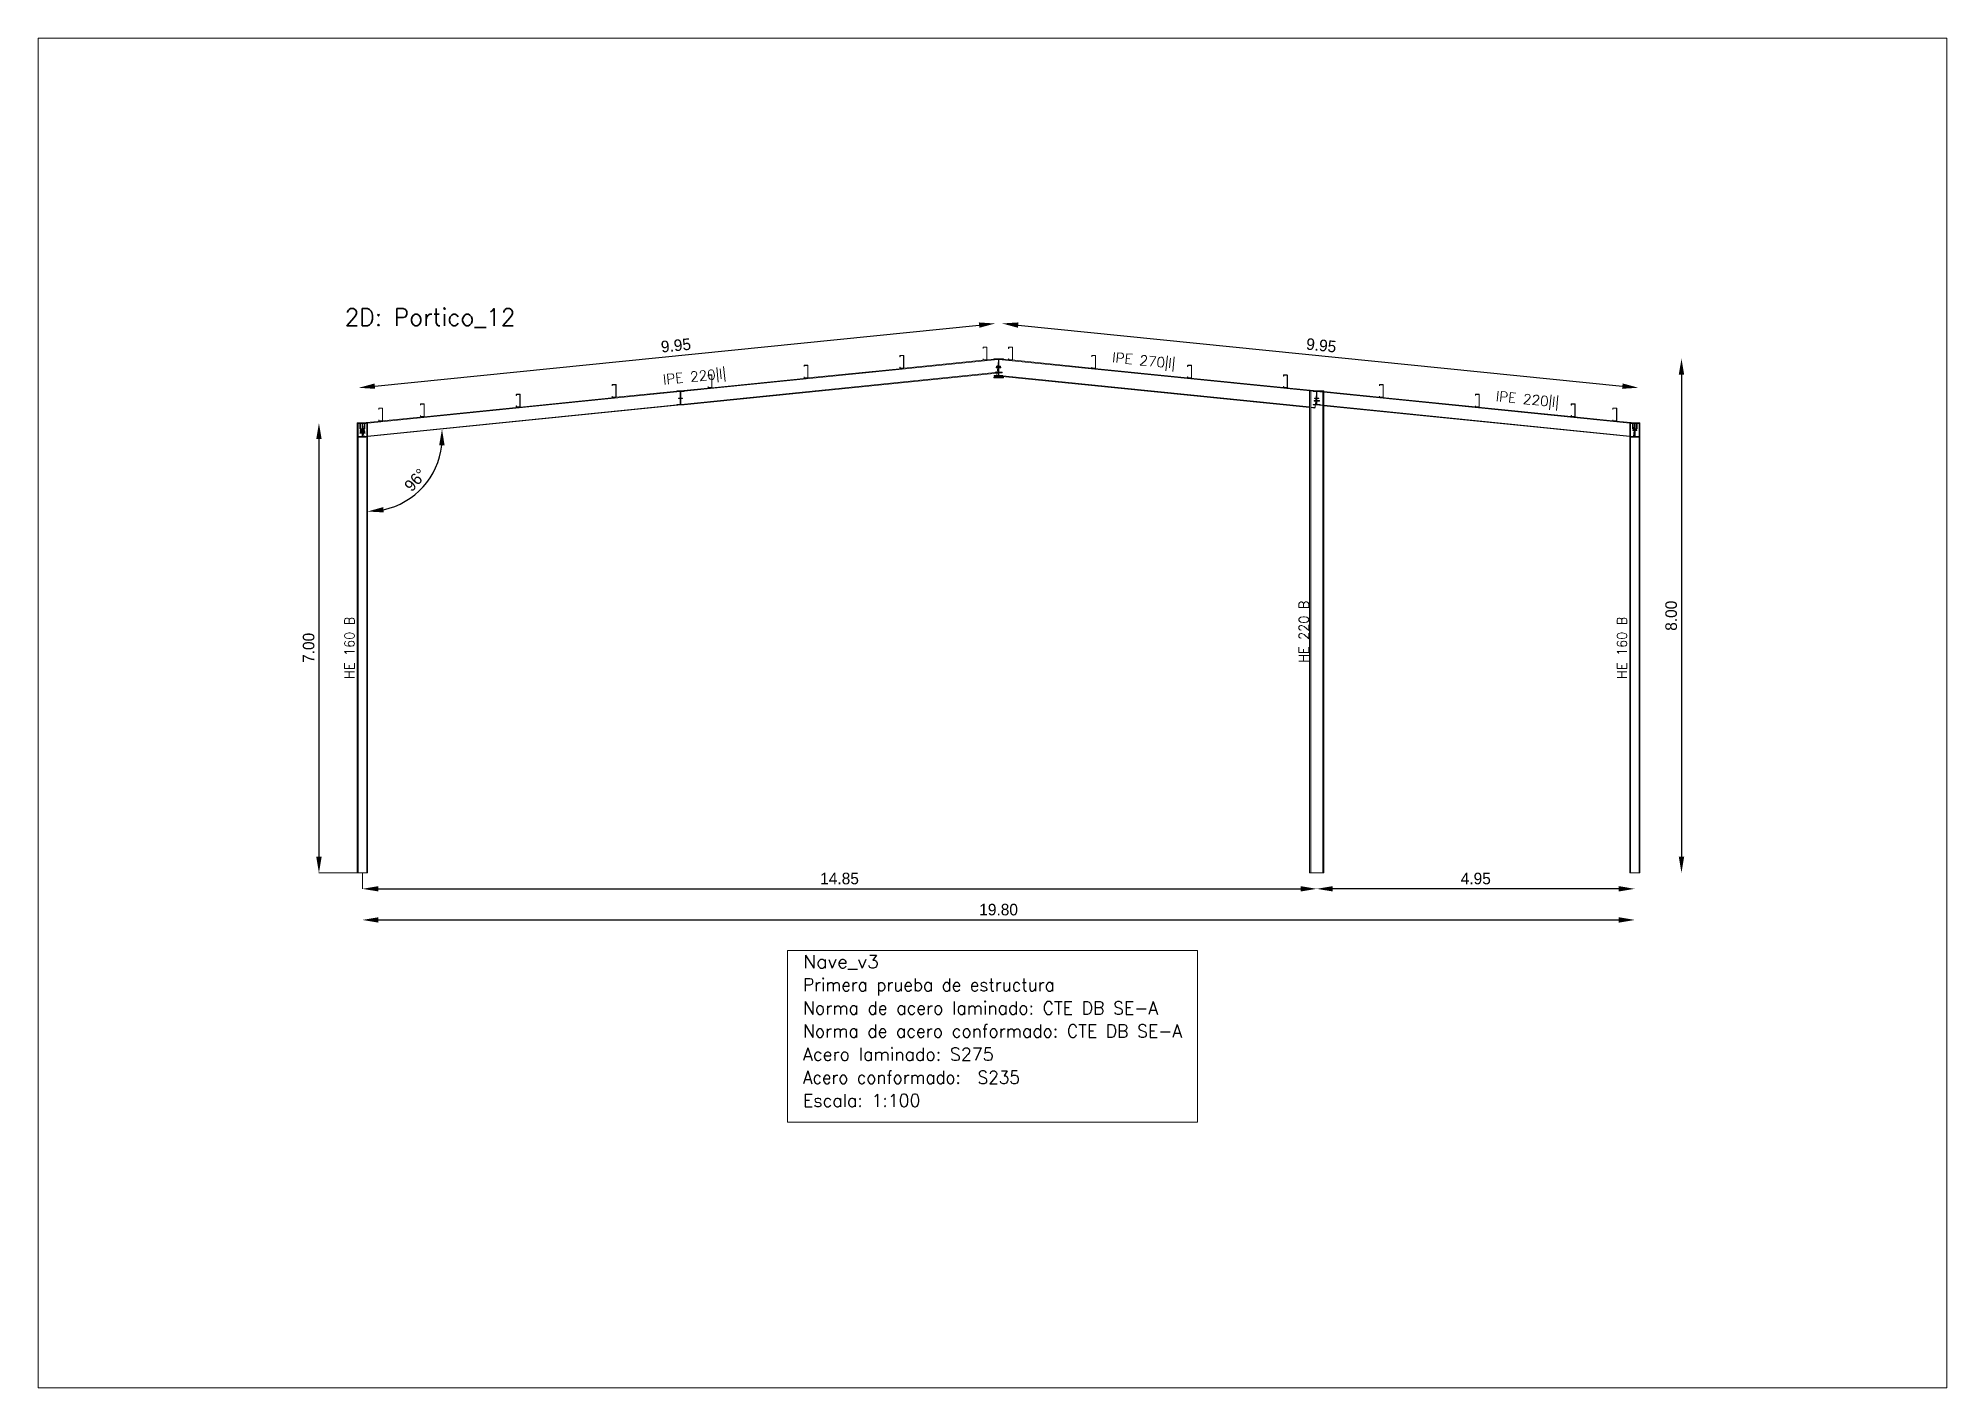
# Model space of a CAD drawing. Header units: millimetres. Extents: x 0 to 149, y -64 to 103.
# Drawn here: x 0 to 29.7, y 0 to 21 of the extents above; entities that cross this region are included whole.
import ezdxf
from ezdxf.enums import TextEntityAlignment as Align

# ---------------------------------------------------------------- set-up
doc = ezdxf.new("R2010")
doc.units = ezdxf.units.MM
for name, color, linetype, lineweight in [('BARRAS_DE_ACERO', 7, 'Continuous', 9), ('COTAS', 13, 'Continuous', 9), ('RECUAD_LIMITES', 2, 'Continuous', 0), ('REFERENCIA_DE_LAS_BARRAS', 2, 'Continuous', 9), ('TABLAS', 1, 'Continuous', 9), ('TITULOS', 9, 'Continuous', 0)]:
    doc.layers.add(name, color=color, linetype=linetype, lineweight=lineweight)
doc.styles.add('CYPETXT', font='romans__.ttf', dxfattribs={"height": 0.2})
doc.styles.add('RomanS', font='')
doc.styles.get('RomanS').set_extended_font_data('Porsche')
doc.dimstyles.new('100-color', dxfattribs={"dimtxt": 0.18, "dimasz": 0.25, "dimexe": 0, "dimexo": 0.5, "dimgap": 0.07, "dimtad": 1, "dimzin": 4, "dimdsep": 46, "dimtxsty": 'RomanS', "dimcen": 0.1, "dimse1": 1, "dimse2": 1, "dimadec": 0, "dimazin": 0, "dimtfac": 1, "dimtix": 1, "dimtmove": 2, "dimatfit": 3, "dimfxl": 1, "dimtvp": 1.058824, "dimtolj": 1, "dimtzin": 1, "dimarcsym": 0})

msp = doc.modelspace()

# ---------------------------------------------------------------- texts
at = {"layer": 'REFERENCIA_DE_LAS_BARRAS', "style": 'CYPETXT'}
for s, rotation, width, p, p2 in [('IPE 270|I|', 354.2005, 0.866546, (16.706, 15.96), (17.686, 15.86)), ('IPE 220|I|', 5.7995, 0.866546, (9.729, 15.611), (10.709, 15.71)), ('IPE 220|I|', 354.2005, 0.866546, (22.675, 15.357), (23.656, 15.257)), ('HE 220 B', 90, 0.776302, (19.771, 11.279), (19.771, 12.247)), ('HE 160 B', 90, 0.776302, (4.921, 11.029), (4.921, 11.997)), ('HE 160 B', 90, 0.776302, (24.721, 11.029), (24.721, 11.997))]:
    msp.add_text(s, height=0.1533, rotation=rotation, dxfattribs=dict(at, width=width)).set_placement(p, p2, align=Align.FIT)
at = {"layer": 'TABLAS', "style": 'CYPETXT'}
for s, width, p, p2 in [('Nave_v3', 0.901739, (11.901, 6.531), (13.083, 6.531)), ('Primera prueba de estructura', 0.829206, (11.901, 6.171), (15.819, 6.171)), ('Norma de acero laminado: CTE DB SE-A', 0.827221, (11.901, 5.811), (17.427, 5.811)), ('Norma de acero conformado: CTE DB SE-A', 0.828138, (11.901, 5.451), (17.799, 5.451)), ('Acero laminado: S275', 0.855931, (11.901, 5.091), (14.868, 5.091)), ('Acero conformado:  S235 ', 0.813274, (11.901, 4.731), (15.408, 4.731)), ('Escala: 1:100', 0.854937, (11.901, 4.371), (13.728, 4.371))]:
    msp.add_text(s, height=0.2, dxfattribs=dict(at, width=width)).set_placement(p, p2, align=Align.FIT)
at = {"layer": 'TITULOS', "style": 'CYPETXT', "width": 0.83487}
msp.add_text('2D: Portico_12', height=0.26667, dxfattribs=at).set_placement((4.77, 16.526), (7.426, 16.526), align=Align.FIT)

# ---------------------------------------------------------------- blocks, each defined once
blk = doc.blocks.new('*D528')
at = {"layer": 'COTAS', "color": 0, "lineweight": -2, "transparency": 16777216}
blk.add_line((5.295, 7.28), (24.595, 7.28), dxfattribs=at)
at = {"layer": 'COTAS', "color": 0, "transparency": 16777216}
for points in [[(5.295, 7.322), (5.295, 7.238), (5.045, 7.28)], [(24.595, 7.322), (24.595, 7.238), (24.845, 7.28)]]:
    blk.add_solid(points, dxfattribs=at)
at = {"layer": 'Defpoints', "color": 0, "transparency": 16777216}
for p in [(5.045, 8.013), (24.845, 8.013), (24.845, 7.28)]:
    blk.add_point(p, dxfattribs=at)
at = {"layer": 'COTAS', "color": 0, "transparency": 16777216, "insert": (14.945, 7.44), "char_height": 0.18, "attachment_point": 5, "style": 'RomanS'}
blk.add_mtext('\\A1;19.80', dxfattribs=at)
blk = doc.blocks.new('*D529')
at = {"layer": 'COTAS', "color": 0, "lineweight": -2, "transparency": 16777216}
blk.add_line((25.571, 15.763), (25.571, 8.263), dxfattribs=at)
at = {"layer": 'COTAS', "color": 0, "transparency": 16777216}
for points in [[(25.529, 15.763), (25.613, 15.763), (25.571, 16.013)], [(25.529, 8.263), (25.613, 8.263), (25.571, 8.013)]]:
    blk.add_solid(points, dxfattribs=at)
at = {"layer": 'Defpoints', "color": 0, "transparency": 16777216}
for p in [(14.945, 16.013), (14.945, 8.013), (25.571, 8.013)]:
    blk.add_point(p, dxfattribs=at)
at = {"layer": 'COTAS', "color": 0, "transparency": 16777216, "insert": (25.411, 12.013), "char_height": 0.18, "attachment_point": 5, "rotation": 90, "style": 'RomanS'}
blk.add_mtext('\\A1;8.00', dxfattribs=at)
blk = doc.blocks.new('*D531')
at = {"layer": 'COTAS', "color": 0, "lineweight": -2, "transparency": 16777216}
blk.add_line((5.238, 15.585), (14.641, 16.535), dxfattribs=at)
at = {"layer": 'COTAS', "color": 0, "transparency": 16777216}
for points in [[(14.637, 16.577), (14.645, 16.494), (14.89, 16.56)], [(5.234, 15.627), (5.243, 15.544), (4.99, 15.56)]]:
    blk.add_solid(points, dxfattribs=at)
at = {"layer": 'Defpoints', "color": 0, "transparency": 16777216}
for p in [(14.89, 16.56), (14.945, 16.013), (5.045, 15.013)]:
    blk.add_point(p, dxfattribs=at)
at = {"layer": 'COTAS', "color": 0, "transparency": 16777216, "insert": (9.924, 16.219), "char_height": 0.18, "attachment_point": 5, "rotation": 5.7679, "style": 'RomanS'}
blk.add_mtext('\\A1;9.95', dxfattribs=at)
blk = doc.blocks.new('*D532')
at = {"layer": 'COTAS', "color": 0, "lineweight": -2, "transparency": 16777216}
blk.add_line((15.249, 16.536), (24.652, 15.586), dxfattribs=at)
at = {"layer": 'COTAS', "color": 0, "transparency": 16777216}
for points in [[(15.253, 16.577), (15.245, 16.494), (15, 16.561)], [(24.656, 15.628), (24.647, 15.545), (24.9, 15.561)]]:
    blk.add_solid(points, dxfattribs=at)
at = {"layer": 'Defpoints', "color": 0, "transparency": 16777216}
for p in [(14.945, 16.013), (24.9, 15.561), (24.845, 15.013)]:
    blk.add_point(p, dxfattribs=at)
at = {"layer": 'COTAS', "color": 0, "transparency": 16777216, "insert": (19.966, 16.22), "char_height": 0.18, "attachment_point": 5, "rotation": 354.2321, "style": 'RomanS'}
blk.add_mtext('\\A1;9.95', dxfattribs=at)
blk = doc.blocks.new('*D535')
at = {"layer": 'COTAS', "color": 0, "lineweight": -2, "transparency": 16777216}
blk.add_line((4.369, 14.763), (4.369, 8.263), dxfattribs=at)
at = {"layer": 'COTAS', "color": 0, "transparency": 16777216}
for points in [[(4.327, 14.763), (4.411, 14.763), (4.369, 15.013)], [(4.327, 8.263), (4.411, 8.263), (4.369, 8.013)]]:
    blk.add_solid(points, dxfattribs=at)
at = {"layer": 'Defpoints', "color": 0, "transparency": 16777216}
for p in [(5.045, 15.013), (4.369, 8.013), (5.045, 8.013)]:
    blk.add_point(p, dxfattribs=at)
at = {"layer": 'COTAS', "color": 0, "transparency": 16777216, "insert": (4.209, 11.513), "char_height": 0.18, "attachment_point": 5, "rotation": 90, "style": 'RomanS'}
blk.add_mtext('\\A1;7.00', dxfattribs=at)
blk = doc.blocks.new('*D536')
at = {"layer": 'COTAS', "color": 0, "lineweight": -2, "transparency": 16777216}
blk.add_line((24.595, 7.764), (20.145, 7.764), dxfattribs=at)
at = {"layer": 'COTAS', "color": 0, "transparency": 16777216}
for points in [[(20.145, 7.806), (20.145, 7.723), (19.895, 7.764)], [(24.595, 7.806), (24.595, 7.723), (24.845, 7.764)]]:
    blk.add_solid(points, dxfattribs=at)
at = {"layer": 'Defpoints', "color": 0, "transparency": 16777216}
for p in [(19.895, 8.013), (19.895, 7.764), (24.845, 8.013)]:
    blk.add_point(p, dxfattribs=at)
at = {"layer": 'COTAS', "color": 0, "transparency": 16777216, "insert": (22.37, 7.924), "char_height": 0.18, "attachment_point": 5, "style": 'RomanS'}
blk.add_mtext('\\A1;4.95', dxfattribs=at)
blk = doc.blocks.new('*D537')
at = {"layer": 'COTAS', "color": 0, "lineweight": -2, "transparency": 16777216}
blk.add_line((5.295, 7.764), (19.645, 7.764), dxfattribs=at)
at = {"layer": 'COTAS', "color": 0, "transparency": 16777216}
for points in [[(5.295, 7.806), (5.295, 7.723), (5.045, 7.764)], [(19.645, 7.806), (19.645, 7.723), (19.895, 7.764)]]:
    blk.add_solid(points, dxfattribs=at)
at = {"layer": 'Defpoints', "color": 0, "transparency": 16777216}
for p in [(5.045, 8.013), (19.895, 8.013), (19.895, 7.764)]:
    blk.add_point(p, dxfattribs=at)
at = {"layer": 'COTAS', "color": 0, "transparency": 16777216, "insert": (12.47, 7.924), "char_height": 0.18, "attachment_point": 5, "style": 'RomanS'}
blk.add_mtext('\\A1;14.85', dxfattribs=at)
blk = doc.blocks.new('*D538')
at = {"layer": 'COTAS', "color": 0, "lineweight": -2, "transparency": 16777216}
blk.add_arc((5.125, 14.8), 1.165, 282.3233, 353.4447, dxfattribs=at)
at = {"layer": 'COTAS', "color": 0, "transparency": 16777216}
for points in [[(6.24, 14.667), (6.324, 14.667), (6.284, 14.917)], [(5.378, 13.621), (5.369, 13.704), (5.125, 13.635)]]:
    blk.add_solid(points, dxfattribs=at)
at = {"layer": 'Defpoints', "color": 0, "transparency": 16777216}
for p in [(10.006, 15.293), (5.125, 14.8), (5.125, 14.8), (5.741, 13.811), (5.125, 8.013)]:
    blk.add_point(p, dxfattribs=at)
at = {"layer": 'COTAS', "color": 0, "transparency": 16777216, "insert": (5.87, 14.126), "char_height": 0.18, "attachment_point": 5, "rotation": 47.884, "style": 'RomanS'}
blk.add_mtext('\\A1;96°', dxfattribs=at)

# ---------------------------------------------------------------- dimensions: what is measured, and where the dimension line sits
at = {"layer": 'COTAS'}
for p1, p2, distance, picture, middle in [((5.045, 15.013), (14.945, 16.013), 0.55, '*D531', (9.924, 16.219)), ((14.945, 16.013), (24.845, 15.013), 0.551, '*D532', (19.966, 16.22))]:
    dim = msp.add_aligned_dim(p1=p1, p2=p2, distance=distance, dimstyle='100-color', dxfattribs=at)
    dim.commit()
    dim.dimension.update_dxf_attribs({"geometry": picture, "text_midpoint": middle})
for base, p1, p2, picture, middle in [((25.571, 8.013), (14.945, 16.013), (14.945, 8.013), '*D529', (25.411, 12.013)), ((4.369, 8.013), (5.045, 15.013), (5.045, 8.013), '*D535', (4.209, 11.513))]:
    dim = msp.add_linear_dim(base=base, p1=p1, p2=p2, angle=90, dimstyle='100-color', dxfattribs=at)
    dim.commit()
    dim.dimension.update_dxf_attribs({"geometry": picture, "text_midpoint": middle})
dim = msp.add_angular_dim_2l(base=(5.741, 13.811), line1=((5.125, 14.8), (10.006, 15.293)), line2=((5.125, 8.013), (5.125, 14.8)), dimstyle='100-color', dxfattribs=at)
dim.commit()
dim.dimension.update_dxf_attribs({"geometry": '*D538', "text_midpoint": (5.87, 14.126)})
for base, p1, p2, picture, middle in [((19.895, 7.764), (5.045, 8.013), (19.895, 8.013), '*D537', (12.47, 7.924)), ((19.895, 7.764), (24.845, 8.013), (19.895, 8.013), '*D536', (22.37, 7.924)), ((24.845, 7.28), (5.045, 8.013), (24.845, 8.013), '*D528', (14.945, 7.44))]:
    dim = msp.add_linear_dim(base=base, p1=p1, p2=p2, dimstyle='100-color', dxfattribs=at)
    dim.commit()
    dim.dimension.update_dxf_attribs({"geometry": picture, "text_midpoint": middle})

# ---------------------------------------------------------------- linework, layer by layer
at = {"layer": 'BARRAS_DE_ACERO'}
for p, q in [((13.409, 16.058), (13.41, 16.059)), ((13.409, 16.058), (13.409, 16.042)), ((13.409, 16.042), (13.409, 16.042)), ((13.41, 16.059), (13.411, 16.061)), ((13.412, 16.062), (13.411, 16.061)), ((13.412, 16.06), (13.411, 16.059)), ((13.411, 16.058), (13.411, 16.059)), ((13.411, 16.058), (13.411, 16.058)), ((13.411, 16.057), (13.411, 16.058)), ((13.411, 16.042), (13.412, 16.042)), ((13.412, 16.062), (13.414, 16.062)), ((13.412, 16.059), (13.413, 16.06)), ((13.412, 16.06), (13.413, 16.06)), ((13.412, 16.058), (13.412, 16.059)), ((13.412, 16.057), (13.412, 16.058)), ((13.412, 16.042), (13.412, 16.057)), ((13.413, 16.06), (13.414, 16.06)), ((13.465, 16.062), (13.414, 16.062)), ((13.465, 16.06), (13.414, 16.06)), ((13.464, 16.06), (13.414, 16.06)), ((13.465, 16.06), (13.464, 16.06)), ((13.465, 16.06), (13.466, 16.06)), ((13.465, 16.06), (13.466, 16.059)), ((13.467, 16.059), (13.466, 16.06)), ((13.466, 16.06), (13.466, 16.06)), ((13.466, 16.059), (13.467, 16.058)), ((13.467, 16.059), (13.467, 16.058)), ((13.467, 16.058), (13.467, 15.867)), ((13.467, 16.058), (13.467, 16.057)), ((13.467, 16.058), (13.467, 16.058)), ((13.467, 16.057), (13.467, 15.867)), ((13.469, 16.057), (13.469, 16.058)), ((13.469, 16.057), (13.469, 16.057)), ((13.469, 15.867), (13.469, 16.057)), ((13.469, 15.867), (13.469, 16.057)), ((14.703, 16.19), (14.704, 16.192)), ((14.703, 16.188), (14.703, 16.19)), ((14.703, 16.173), (14.703, 16.188)), ((14.705, 16.173), (14.703, 16.173)), ((14.704, 16.192), (14.705, 16.193)), ((14.707, 16.193), (14.705, 16.193)), ((14.707, 16.191), (14.706, 16.191)), ((14.758, 16.193), (14.707, 16.193)), ((14.707, 16.191), (14.758, 16.191)), ((14.76, 16.193), (14.758, 16.193)), ((14.759, 16.191), (14.758, 16.191)), ((14.76, 16.19), (14.759, 16.191)), ((14.761, 16.192), (14.76, 16.193)), ((14.76, 16.19), (14.76, 16.189)), ((14.76, 16.189), (14.761, 16.188)), ((14.762, 16.19), (14.761, 16.192)), ((14.761, 15.997), (14.761, 16.188)), ((14.762, 16.19), (14.763, 16.188)), ((14.763, 16.188), (14.763, 15.997)), ((15.101, 16.19), (15.102, 16.192)), ((15.101, 16.188), (15.101, 16.19)), ((15.101, 16.173), (15.101, 16.188)), ((15.103, 16.173), (15.101, 16.173)), ((15.102, 16.192), (15.103, 16.193)), ((15.105, 16.193), (15.103, 16.193)), ((15.103, 16.19), (15.104, 16.191)), ((15.103, 16.173), (15.103, 16.188)), ((15.104, 16.191), (15.105, 16.191)), ((15.156, 16.193), (15.105, 16.193)), ((15.105, 16.191), (15.156, 16.191)), ((15.156, 16.193), (15.158, 16.193)), ((15.156, 16.191), (15.157, 16.191)), ((15.157, 16.191), (15.158, 16.19)), ((15.158, 16.189), (15.158, 16.19)), ((15.159, 16.188), (15.158, 16.189)), ((15.159, 15.997), (15.159, 16.188)), ((15.16, 16.19), (15.161, 16.188)), ((15.161, 15.997), (15.161, 16.188)), ((16.395, 16.061), (16.394, 16.059)), ((16.394, 16.058), (16.394, 16.059)), ((16.394, 16.042), (16.394, 16.058)), ((16.394, 16.042), (16.394, 16.042)), ((16.394, 16.042), (16.396, 16.042)), ((16.395, 16.061), (16.397, 16.062)), ((16.397, 16.06), (16.396, 16.059)), ((16.396, 16.057), (16.396, 16.058)), ((16.396, 16.042), (16.396, 16.057)), ((16.397, 16.042), (16.396, 16.042)), ((16.397, 16.062), (16.398, 16.062)), ((16.397, 16.059), (16.398, 16.06)), ((16.397, 16.06), (16.398, 16.06)), ((16.397, 16.059), (16.397, 16.058)), ((16.397, 16.057), (16.397, 16.058)), ((16.397, 16.042), (16.397, 16.057)), ((16.449, 16.062), (16.398, 16.062)), ((16.399, 16.06), (16.398, 16.06)), ((16.399, 16.06), (16.398, 16.06)), ((16.398, 16.06), (16.398, 16.06)), ((16.399, 16.06), (16.449, 16.06)), ((16.449, 16.06), (16.399, 16.06)), ((16.449, 16.062), (16.451, 16.062)), ((16.45, 16.06), (16.449, 16.06)), ((16.451, 16.059), (16.45, 16.06)), ((16.453, 16.061), (16.451, 16.062)), ((16.451, 16.058), (16.451, 16.059)), ((16.451, 16.058), (16.452, 16.057)), ((16.452, 16.058), (16.452, 16.059)), ((16.452, 15.867), (16.452, 16.058)), ((16.452, 16.058), (16.452, 16.058)), ((16.452, 15.867), (16.452, 16.057)), ((16.454, 16.059), (16.453, 16.061)), ((16.454, 16.058), (16.454, 16.059)), ((16.454, 16.058), (16.454, 16.057)), ((16.454, 15.867), (16.454, 16.057)), ((14.89, 15.796), (10.006, 15.302)), ((14.931, 16.002), (10.05, 15.509)), ((10.424, 15.756), (10.425, 15.758)), ((10.424, 15.756), (10.424, 15.741)), ((10.426, 15.759), (10.425, 15.758)), ((10.426, 15.759), (10.427, 15.76)), ((10.426, 15.756), (10.427, 15.757)), ((10.426, 15.756), (10.426, 15.741)), ((10.427, 15.76), (10.429, 15.761)), ((10.427, 15.741), (10.427, 15.756)), ((10.429, 15.759), (10.428, 15.759)), ((10.429, 15.761), (10.48, 15.761)), ((10.429, 15.759), (10.48, 15.759)), ((10.482, 15.76), (10.48, 15.761)), ((10.48, 15.759), (10.481, 15.759)), ((10.481, 15.758), (10.48, 15.758)), ((10.481, 15.759), (10.482, 15.758)), ((10.482, 15.757), (10.481, 15.758)), ((10.483, 15.759), (10.482, 15.76)), ((10.482, 15.758), (10.482, 15.757)), ((10.482, 15.757), (10.482, 15.756)), ((10.482, 15.756), (10.482, 15.757)), ((10.482, 15.566), (10.482, 15.756)), ((10.482, 15.756), (10.482, 15.565)), ((10.484, 15.758), (10.483, 15.759)), ((10.484, 15.756), (10.484, 15.758)), ((10.484, 15.756), (10.484, 15.566)), ((10.484, 15.756), (10.484, 15.756)), ((10.484, 15.756), (10.484, 15.756)), ((11.917, 15.909), (11.918, 15.91)), ((11.917, 15.909), (11.917, 15.907)), ((11.917, 15.891), (11.917, 15.907)), ((11.919, 15.891), (11.917, 15.891)), ((11.918, 15.91), (11.92, 15.911)), ((11.92, 15.909), (11.919, 15.909)), ((11.919, 15.909), (11.919, 15.908)), ((11.919, 15.908), (11.919, 15.907)), ((11.919, 15.891), (11.919, 15.907)), ((11.919, 15.891), (11.919, 15.891)), ((11.92, 15.911), (11.921, 15.911)), ((11.92, 15.908), (11.921, 15.909)), ((11.92, 15.909), (11.921, 15.909)), ((11.921, 15.911), (11.972, 15.911)), ((11.972, 15.909), (11.921, 15.909)), ((11.922, 15.909), (11.921, 15.909)), ((11.972, 15.909), (11.922, 15.909)), ((11.972, 15.911), (11.974, 15.911)), ((11.973, 15.909), (11.972, 15.909)), ((11.973, 15.909), (11.972, 15.909)), ((11.973, 15.909), (11.974, 15.908)), ((11.974, 15.909), (11.973, 15.909)), ((11.975, 15.908), (11.974, 15.909)), ((11.974, 15.908), (11.974, 15.907)), ((11.975, 15.907), (11.975, 15.908)), ((11.975, 15.716), (11.975, 15.907)), ((11.977, 15.907), (11.976, 15.909)), ((11.977, 15.907), (11.977, 15.907)), ((11.977, 15.907), (11.977, 15.716)), ((11.977, 15.906), (11.977, 15.907)), ((11.977, 15.716), (11.977, 15.906)), ((13.409, 15.867), (13.409, 15.882)), ((13.409, 15.882), (13.409, 15.882)), ((13.411, 15.882), (13.409, 15.882)), ((13.409, 15.867), (13.41, 15.865)), ((13.411, 15.864), (13.41, 15.865)), ((13.411, 15.882), (13.411, 15.867)), ((13.411, 15.882), (13.412, 15.882)), ((13.411, 15.867), (13.411, 15.866)), ((13.411, 15.867), (13.411, 15.867)), ((13.411, 15.867), (13.411, 15.867)), ((13.411, 15.866), (13.412, 15.865)), ((13.412, 15.863), (13.411, 15.864)), ((13.412, 15.867), (13.412, 15.882)), ((13.412, 15.866), (13.412, 15.867)), ((13.412, 15.865), (13.412, 15.866)), ((13.412, 15.865), (13.413, 15.865)), ((13.412, 15.865), (13.413, 15.864)), ((13.412, 15.863), (13.414, 15.862)), ((13.413, 15.865), (13.414, 15.865)), ((13.413, 15.864), (13.414, 15.864)), ((13.464, 15.865), (13.414, 15.865)), ((13.414, 15.864), (13.414, 15.864)), ((13.414, 15.864), (13.414, 15.864)), ((13.414, 15.864), (13.465, 15.864)), ((13.414, 15.862), (13.453, 15.862)), ((13.465, 15.862), (13.453, 15.862)), ((13.465, 15.865), (13.464, 15.865)), ((13.466, 15.865), (13.465, 15.865)), ((13.465, 15.864), (13.466, 15.864)), ((13.465, 15.862), (13.466, 15.863)), ((13.467, 15.866), (13.466, 15.865)), ((13.466, 15.865), (13.467, 15.866)), ((13.466, 15.864), (13.466, 15.865)), ((13.468, 15.864), (13.466, 15.863)), ((13.467, 15.866), (13.467, 15.867)), ((13.467, 15.867), (13.467, 15.866)), ((13.468, 15.864), (13.468, 15.864)), ((13.469, 15.867), (13.469, 15.867)), ((13.469, 15.867), (13.469, 15.867)), ((13.469, 15.865), (13.469, 15.867)), ((14.703, 16.013), (14.705, 16.013)), ((14.703, 15.997), (14.703, 16.013)), ((14.703, 15.997), (14.703, 15.996)), ((14.703, 15.996), (14.704, 15.994)), ((14.704, 15.994), (14.705, 15.993)), ((14.705, 15.997), (14.705, 16.013)), ((14.705, 15.996), (14.705, 15.997)), ((14.705, 15.996), (14.705, 15.996)), ((14.705, 15.993), (14.707, 15.993)), ((14.707, 15.995), (14.758, 15.995)), ((14.707, 15.993), (14.746, 15.993)), ((14.746, 15.993), (14.758, 15.993)), ((14.758, 15.995), (14.759, 15.995)), ((14.758, 15.993), (14.76, 15.993)), ((14.759, 15.995), (14.76, 15.996)), ((14.76, 15.996), (14.761, 15.997)), ((14.76, 15.996), (14.76, 15.996)), ((14.76, 15.993), (14.761, 15.994)), ((14.761, 15.994), (14.762, 15.996)), ((14.761, 15.994), (14.761, 15.994)), ((14.762, 15.996), (14.763, 15.997)), ((14.87, 16.013), (14.877, 16.013)), ((14.87, 16.013), (14.87, 16.005)), ((14.87, 16.002), (14.931, 16.002)), ((14.877, 16.013), (14.89, 16.013)), ((14.877, 15.753), (14.877, 15.743)), ((14.877, 15.753), (14.919, 15.753)), ((14.877, 15.743), (14.931, 15.743)), ((14.89, 16.013), (14.909, 16.013)), ((14.89, 15.796), (14.89, 15.802)), ((14.924, 15.802), (14.89, 15.802)), ((14.909, 16.013), (14.909, 16.009)), ((14.945, 16.013), (14.909, 16.013)), ((14.932, 15.88), (14.909, 15.88)), ((14.909, 15.88), (14.909, 15.873)), ((14.909, 15.873), (14.931, 15.873)), ((14.913, 15.893), (14.913, 15.899)), ((14.913, 15.893), (14.933, 15.893)), ((14.922, 15.79), (14.919, 15.754)), ((14.919, 15.753), (14.919, 15.754)), ((14.941, 15.793), (14.923, 15.793)), ((14.931, 15.873), (14.924, 15.802)), ((14.941, 15.802), (14.924, 15.802)), ((14.93, 15.753), (14.932, 15.753)), ((14.941, 15.743), (14.931, 15.743)), ((14.933, 15.893), (14.932, 15.88)), ((14.941, 15.88), (14.932, 15.88)), ((14.941, 15.753), (14.932, 15.753)), ((14.933, 15.893), (14.941, 15.893)), ((14.934, 15.899), (14.941, 15.899)), ((14.941, 15.893), (14.941, 15.893)), ((14.942, 15.88), (14.941, 15.88)), ((14.942, 15.873), (14.941, 15.873)), ((14.942, 15.802), (14.941, 15.802)), ((14.941, 15.792), (14.941, 15.793)), ((14.949, 15.793), (14.941, 15.793)), ((14.941, 15.753), (14.941, 15.792)), ((14.941, 15.753), (14.941, 15.752)), ((14.941, 15.752), (14.941, 15.752)), ((14.941, 15.743), (14.941, 15.752)), ((14.941, 15.742), (14.941, 15.743)), ((14.943, 15.899), (14.942, 15.899)), ((14.942, 15.88), (14.942, 15.88)), ((14.942, 15.873), (14.942, 15.873)), ((14.943, 16.006), (14.943, 16.004)), ((14.943, 16.004), (14.943, 16.004)), ((14.943, 15.902), (14.943, 16.004)), ((14.943, 15.902), (14.943, 15.899)), ((14.943, 15.899), (14.943, 15.893)), ((14.943, 15.899), (14.943, 15.899)), ((14.945, 16.013), (14.982, 16.013)), ((14.948, 15.873), (14.946, 15.873)), ((14.947, 16.006), (14.947, 16.004)), ((14.956, 16.006), (14.947, 16.006)), ((14.947, 16.003), (14.947, 16.004)), ((14.947, 16.003), (14.947, 15.966)), ((14.947, 15.899), (14.947, 15.966)), ((14.947, 15.88), (14.947, 15.893)), ((14.947, 15.88), (14.948, 15.88)), ((14.948, 15.971), (14.948, 16.004)), ((14.948, 16.004), (15, 16.004)), ((14.948, 15.971), (14.948, 15.899)), ((14.949, 15.893), (14.948, 15.893)), ((14.948, 15.88), (14.949, 15.88)), ((14.948, 15.88), (14.948, 15.88)), ((14.948, 15.873), (14.949, 15.873)), ((14.951, 16.002), (14.949, 16.002)), ((14.949, 15.893), (14.977, 15.893)), ((14.949, 15.88), (14.949, 15.893)), ((14.949, 15.88), (14.952, 15.88)), ((14.949, 15.802), (14.949, 15.873)), ((14.949, 15.873), (14.959, 15.873)), ((14.949, 15.753), (14.949, 15.752)), ((14.949, 15.753), (15.012, 15.753)), ((15.012, 15.743), (14.949, 15.743)), ((14.949, 15.741), (14.949, 15.743)), ((14.949, 15.741), (14.949, 15.724)), ((19.785, 15.253), (14.949, 15.741)), ((14.951, 16.002), (19.795, 15.513)), ((15.02, 16.002), (14.951, 16.002)), ((14.952, 15.88), (14.982, 15.88)), ((14.977, 15.899), (14.955, 15.899)), ((15, 15.802), (14.956, 15.802)), ((14.982, 15.873), (14.959, 15.873)), ((14.977, 15.899), (14.977, 15.893)), ((14.982, 16.009), (14.982, 16.013)), ((15, 16.013), (14.982, 16.013)), ((14.982, 15.88), (14.982, 15.873)), ((15, 16.004), (15, 16.013)), ((15, 16.013), (15.02, 16.013)), ((15, 15.802), (15, 15.793)), ((15.012, 15.753), (15.012, 15.745)), ((15.012, 15.743), (15.012, 15.745)), ((15.02, 16.005), (15.02, 16.013)), ((15.02, 16.002), (15.02, 16.005)), ((15.02, 16.005), (15.101, 15.997)), ((15.101, 16.013), (15.101, 15.997)), ((15.103, 16.013), (15.101, 16.013)), ((15.101, 15.997), (15.101, 15.997)), ((15.101, 15.997), (15.101, 15.996)), ((15.102, 15.994), (15.101, 15.996)), ((15.102, 15.994), (15.103, 15.993)), ((15.103, 15.997), (15.103, 16.013)), ((15.103, 15.996), (15.103, 15.997)), ((15.104, 15.995), (15.103, 15.996)), ((15.103, 15.996), (15.103, 15.996)), ((15.104, 15.995), (15.105, 15.995)), ((15.124, 15.995), (15.105, 15.995)), ((15.156, 15.995), (15.124, 15.995)), ((15.156, 15.995), (15.157, 15.995)), ((15.156, 15.993), (15.158, 15.993)), ((15.157, 15.995), (15.158, 15.996)), ((15.159, 15.997), (15.158, 15.996)), ((15.158, 15.996), (15.158, 15.996)), ((16.394, 15.882), (16.394, 15.882)), ((16.394, 15.882), (16.394, 15.867)), ((16.394, 15.865), (16.394, 15.867)), ((16.395, 15.864), (16.394, 15.865)), ((16.395, 15.864), (16.397, 15.863)), ((16.397, 15.882), (16.396, 15.882)), ((16.396, 15.867), (16.396, 15.866)), ((16.396, 15.867), (16.396, 15.867)), ((16.396, 15.867), (16.396, 15.867)), ((16.396, 15.866), (16.396, 15.866)), ((16.397, 15.865), (16.396, 15.866)), ((16.397, 15.867), (16.397, 15.882)), ((16.397, 15.866), (16.397, 15.866)), ((16.397, 15.865), (16.397, 15.866)), ((16.398, 15.864), (16.397, 15.865)), ((16.398, 15.865), (16.397, 15.865)), ((16.397, 15.863), (16.398, 15.862)), ((16.398, 15.865), (16.399, 15.865)), ((16.398, 15.862), (16.437, 15.862)), ((16.399, 15.865), (16.413, 15.865)), ((16.399, 15.864), (16.41, 15.864)), ((16.418, 15.864), (16.41, 15.864)), ((16.449, 15.865), (16.413, 15.865)), ((16.449, 15.864), (16.418, 15.864)), ((16.45, 15.865), (16.449, 15.865)), ((16.449, 15.864), (16.449, 15.864)), ((16.45, 15.864), (16.449, 15.864)), ((16.45, 15.865), (16.451, 15.865)), ((16.451, 15.865), (16.45, 15.864)), ((16.451, 15.866), (16.452, 15.867)), ((16.451, 15.866), (16.451, 15.865)), ((16.451, 15.865), (16.452, 15.866)), ((16.453, 15.864), (16.451, 15.863)), ((16.452, 15.867), (16.452, 15.866)), ((16.454, 15.865), (16.453, 15.864)), ((16.454, 15.867), (16.454, 15.867)), ((16.454, 15.867), (16.454, 15.867)), ((16.454, 15.867), (16.454, 15.865)), ((17.886, 15.907), (17.887, 15.909)), ((17.886, 15.891), (17.886, 15.907)), ((17.888, 15.891), (17.886, 15.891)), ((17.887, 15.909), (17.888, 15.91)), ((17.888, 15.91), (17.889, 15.911)), ((17.888, 15.907), (17.889, 15.908)), ((17.888, 15.907), (17.888, 15.891)), ((17.889, 15.891), (17.888, 15.891)), ((17.889, 15.911), (17.891, 15.911)), ((17.889, 15.909), (17.89, 15.909)), ((17.889, 15.909), (17.889, 15.908)), ((17.89, 15.909), (17.891, 15.909)), ((17.89, 15.908), (17.89, 15.909)), ((17.89, 15.909), (17.891, 15.909)), ((17.891, 15.911), (17.942, 15.911)), ((17.891, 15.909), (17.942, 15.909)), ((17.941, 15.909), (17.891, 15.909)), ((17.941, 15.909), (17.942, 15.909)), ((17.944, 15.911), (17.942, 15.911)), ((17.942, 15.909), (17.943, 15.909)), ((17.943, 15.908), (17.942, 15.909)), ((17.944, 15.909), (17.943, 15.909)), ((17.944, 15.907), (17.943, 15.908)), ((17.945, 15.91), (17.944, 15.911)), ((17.944, 15.909), (17.944, 15.908)), ((17.944, 15.907), (17.944, 15.908)), ((17.944, 15.907), (17.944, 15.716)), ((17.944, 15.906), (17.944, 15.907)), ((17.944, 15.716), (17.944, 15.906)), ((17.946, 15.909), (17.945, 15.91)), ((17.946, 15.907), (17.946, 15.909)), ((17.946, 15.907), (17.946, 15.906)), ((17.946, 15.907), (17.946, 15.907)), ((17.946, 15.716), (17.946, 15.906)), ((19.379, 15.758), (19.38, 15.759)), ((19.379, 15.756), (19.379, 15.758)), ((19.382, 15.76), (19.38, 15.759)), ((19.382, 15.758), (19.381, 15.757)), ((19.381, 15.756), (19.381, 15.757)), ((19.381, 15.757), (19.381, 15.756)), ((19.381, 15.756), (19.381, 15.741)), ((19.382, 15.76), (19.383, 15.761)), ((19.382, 15.759), (19.383, 15.759)), ((19.382, 15.758), (19.382, 15.759)), ((19.383, 15.758), (19.382, 15.758)), ((19.381, 15.757), (19.382, 15.758)), ((19.383, 15.761), (19.434, 15.761)), ((19.434, 15.759), (19.383, 15.759)), ((19.383, 15.758), (19.384, 15.758)), ((19.384, 15.758), (19.434, 15.758)), ((19.434, 15.761), (19.436, 15.76)), ((19.434, 15.759), (19.435, 15.759)), ((19.436, 15.758), (19.435, 15.759)), ((19.436, 15.76), (19.437, 15.759)), ((19.436, 15.757), (19.436, 15.758)), ((19.436, 15.758), (19.437, 15.757)), ((19.436, 15.757), (19.436, 15.756)), ((19.436, 15.566), (19.436, 15.756)), ((19.438, 15.758), (19.437, 15.759)), ((19.437, 15.757), (19.437, 15.756)), ((19.437, 15.565), (19.437, 15.756)), ((19.438, 15.758), (19.439, 15.756)), ((19.439, 15.756), (19.439, 15.566)), ((19.439, 15.756), (19.439, 15.756)), ((19.439, 15.756), (19.439, 15.756)), ((9.992, 15.503), (5.131, 15.012)), ((7.441, 15.458), (7.44, 15.456)), ((7.44, 15.456), (7.44, 15.455)), ((7.44, 15.455), (7.44, 15.439)), ((7.441, 15.458), (7.442, 15.459)), ((7.444, 15.459), (7.442, 15.459)), ((7.443, 15.457), (7.442, 15.457)), ((7.443, 15.456), (7.442, 15.455)), ((7.442, 15.455), (7.442, 15.454)), ((7.442, 15.454), (7.442, 15.439)), ((7.443, 15.456), (7.444, 15.457)), ((7.495, 15.459), (7.444, 15.459)), ((7.444, 15.457), (7.445, 15.457)), ((7.445, 15.457), (7.495, 15.457)), ((7.495, 15.459), (7.497, 15.459)), ((7.496, 15.457), (7.495, 15.457)), ((7.495, 15.457), (7.496, 15.457)), ((7.496, 15.457), (7.496, 15.456)), ((7.497, 15.457), (7.496, 15.457)), ((7.496, 15.456), (7.497, 15.455)), ((7.498, 15.458), (7.497, 15.459)), ((7.497, 15.456), (7.497, 15.457)), ((7.498, 15.455), (7.497, 15.456)), ((7.497, 15.455), (7.497, 15.454)), ((7.497, 15.264), (7.497, 15.454)), ((7.498, 15.458), (7.499, 15.456)), ((7.498, 15.455), (7.498, 15.264)), ((7.499, 15.456), (7.5, 15.455)), ((7.5, 15.454), (7.5, 15.454)), ((7.5, 15.264), (7.5, 15.454)), ((8.933, 15.609), (8.932, 15.607)), ((8.935, 15.61), (8.933, 15.609)), ((8.934, 15.606), (8.935, 15.607)), ((8.934, 15.605), (8.935, 15.606)), ((8.934, 15.606), (8.934, 15.606)), ((8.934, 15.605), (8.934, 15.59)), ((8.934, 15.59), (8.934, 15.605)), ((8.934, 15.59), (8.934, 15.59)), ((8.936, 15.61), (8.935, 15.61)), ((8.935, 15.607), (8.935, 15.608)), ((8.936, 15.608), (8.935, 15.608)), ((8.935, 15.607), (8.936, 15.607)), ((8.935, 15.606), (8.935, 15.607)), ((8.987, 15.61), (8.936, 15.61)), ((8.936, 15.607), (8.937, 15.608)), ((8.987, 15.608), (8.936, 15.608)), ((8.937, 15.608), (8.987, 15.608)), ((8.989, 15.61), (8.987, 15.61)), ((8.988, 15.608), (8.987, 15.608)), ((8.988, 15.607), (8.987, 15.608)), ((8.989, 15.607), (8.988, 15.607)), ((8.989, 15.606), (8.989, 15.607)), ((8.989, 15.606), (8.989, 15.605)), ((8.989, 15.415), (8.989, 15.605)), ((8.99, 15.606), (8.99, 15.606)), ((8.99, 15.605), (8.99, 15.606)), ((8.99, 15.415), (8.99, 15.605)), ((9.94, 15.507), (8.991, 15.412)), ((8.992, 15.415), (8.992, 15.605)), ((9.94, 15.513), (9.963, 15.513)), ((9.94, 15.507), (9.94, 15.513)), ((9.94, 15.504), (9.94, 15.507)), ((9.992, 15.504), (9.94, 15.504)), ((9.963, 15.513), (9.963, 15.507)), ((9.963, 15.513), (9.995, 15.513)), ((9.963, 15.507), (9.991, 15.507)), ((9.991, 15.507), (9.993, 15.507)), ((9.992, 15.504), (9.992, 15.503)), ((9.992, 15.399), (9.992, 15.503)), ((9.993, 15.504), (9.993, 15.507)), ((9.993, 15.399), (9.993, 15.504)), ((9.995, 15.513), (10.468, 15.561)), ((9.995, 15.513), (10.027, 15.513)), ((9.997, 15.507), (10.024, 15.507)), ((9.997, 15.504), (9.997, 15.507)), ((9.997, 15.504), (9.997, 15.504)), ((9.997, 15.399), (9.997, 15.504)), ((10.05, 15.504), (9.998, 15.504)), ((10.027, 15.513), (10.05, 15.513)), ((10.027, 15.513), (10.027, 15.507)), ((10.027, 15.507), (10.027, 15.507)), ((10.05, 15.509), (10.05, 15.513)), ((10.05, 15.509), (10.05, 15.509)), ((10.05, 15.504), (10.05, 15.509)), ((10.424, 15.741), (10.426, 15.741)), ((10.424, 15.581), (10.424, 15.565)), ((10.424, 15.581), (10.426, 15.581)), ((10.424, 15.565), (10.425, 15.564)), ((10.425, 15.564), (10.426, 15.562)), ((10.426, 15.741), (10.427, 15.741)), ((10.426, 15.565), (10.426, 15.581)), ((10.427, 15.581), (10.426, 15.581)), ((10.427, 15.564), (10.426, 15.565)), ((10.427, 15.561), (10.426, 15.562)), ((10.427, 15.566), (10.427, 15.581)), ((10.427, 15.566), (10.427, 15.565)), ((10.428, 15.564), (10.427, 15.565)), ((10.427, 15.564), (10.427, 15.563)), ((10.427, 15.563), (10.428, 15.563)), ((10.427, 15.561), (10.429, 15.561)), ((10.428, 15.564), (10.428, 15.563)), ((10.428, 15.563), (10.429, 15.563)), ((10.428, 15.563), (10.429, 15.563)), ((10.429, 15.563), (10.48, 15.563)), ((10.479, 15.563), (10.429, 15.563)), ((10.429, 15.561), (10.468, 15.561)), ((10.468, 15.561), (10.48, 15.561)), ((10.479, 15.563), (10.48, 15.563)), ((10.48, 15.563), (10.481, 15.564)), ((10.481, 15.563), (10.48, 15.563)), ((10.482, 15.561), (10.48, 15.561)), ((10.482, 15.565), (10.481, 15.564)), ((10.481, 15.563), (10.482, 15.563)), ((10.482, 15.565), (10.482, 15.566)), ((10.482, 15.565), (10.482, 15.564)), ((10.482, 15.564), (10.482, 15.563)), ((10.482, 15.561), (10.483, 15.562)), ((10.483, 15.562), (10.483, 15.562)), ((10.484, 15.565), (10.484, 15.566)), ((10.484, 15.565), (10.484, 15.564)), ((11.919, 15.731), (11.917, 15.731)), ((11.917, 15.731), (11.917, 15.716)), ((11.917, 15.716), (11.917, 15.714)), ((11.917, 15.714), (11.918, 15.713)), ((11.918, 15.713), (11.92, 15.712)), ((11.919, 15.716), (11.919, 15.731)), ((11.919, 15.731), (11.919, 15.731)), ((11.919, 15.716), (11.919, 15.731)), ((11.919, 15.716), (11.919, 15.716)), ((11.919, 15.715), (11.919, 15.716)), ((11.919, 15.716), (11.92, 15.715)), ((11.919, 15.714), (11.919, 15.715)), ((11.92, 15.714), (11.919, 15.714)), ((11.921, 15.714), (11.92, 15.715)), ((11.92, 15.714), (11.921, 15.713)), ((11.92, 15.712), (11.921, 15.711)), ((11.921, 15.714), (11.922, 15.714)), ((11.972, 15.713), (11.921, 15.713)), ((11.921, 15.711), (11.96, 15.711)), ((11.972, 15.714), (11.922, 15.714)), ((11.96, 15.711), (11.972, 15.711)), ((11.973, 15.714), (11.972, 15.713)), ((11.972, 15.714), (11.973, 15.714)), ((11.972, 15.711), (11.974, 15.712)), ((11.974, 15.715), (11.973, 15.714)), ((11.974, 15.716), (11.974, 15.716)), ((11.974, 15.715), (11.974, 15.716)), ((11.974, 15.712), (11.975, 15.713)), ((11.975, 15.715), (11.975, 15.716)), ((11.976, 15.714), (11.977, 15.716)), ((11.976, 15.714), (11.976, 15.713)), ((11.977, 15.716), (11.977, 15.716)), ((11.977, 15.716), (11.977, 15.716)), ((14.87, 15.724), (14.87, 15.713)), ((14.941, 15.724), (14.87, 15.724)), ((14.87, 15.713), (15.02, 15.713)), ((15.02, 15.724), (14.949, 15.724)), ((15.02, 15.713), (15.02, 15.724)), ((17.886, 15.731), (17.888, 15.731)), ((17.886, 15.716), (17.887, 15.714)), ((17.888, 15.713), (17.887, 15.714)), ((17.889, 15.731), (17.888, 15.731)), ((17.888, 15.716), (17.888, 15.731)), ((17.889, 15.712), (17.888, 15.713)), ((17.889, 15.731), (17.889, 15.716)), ((17.889, 15.716), (17.889, 15.716)), ((17.905, 15.714), (17.889, 15.716)), ((17.889, 15.716), (17.889, 15.716)), ((17.889, 15.716), (17.89, 15.715)), ((17.889, 15.714), (17.89, 15.714)), ((17.889, 15.712), (17.891, 15.711)), ((17.89, 15.715), (17.89, 15.714)), ((17.89, 15.714), (17.89, 15.714)), ((17.89, 15.714), (17.891, 15.714)), ((17.905, 15.714), (17.891, 15.714)), ((17.93, 15.711), (17.891, 15.711)), ((17.892, 15.713), (17.942, 15.713)), ((17.941, 15.714), (17.905, 15.714)), ((17.93, 15.711), (17.942, 15.711)), ((19.379, 15.565), (17.93, 15.711)), ((17.942, 15.714), (17.941, 15.714)), ((17.942, 15.714), (17.943, 15.715)), ((17.943, 15.714), (17.942, 15.713)), ((17.944, 15.712), (17.942, 15.711)), ((17.944, 15.716), (17.943, 15.715)), ((17.943, 15.714), (17.944, 15.714)), ((17.944, 15.716), (17.944, 15.715)), ((17.944, 15.716), (17.944, 15.716)), ((17.944, 15.714), (17.944, 15.715)), ((17.944, 15.712), (17.945, 15.713)), ((17.946, 15.714), (17.945, 15.713)), ((17.946, 15.716), (17.946, 15.714)), ((17.946, 15.716), (17.946, 15.716)), ((19.379, 15.581), (19.381, 15.581)), ((19.379, 15.565), (19.379, 15.581)), ((19.379, 15.565), (19.379, 15.564)), ((19.379, 15.565), (19.379, 15.565)), ((19.38, 15.562), (19.379, 15.564)), ((19.382, 15.561), (19.38, 15.562)), ((19.381, 15.741), (19.381, 15.741)), ((19.381, 15.581), (19.381, 15.566)), ((19.381, 15.581), (19.381, 15.581)), ((19.381, 15.581), (19.381, 15.565)), ((19.381, 15.565), (19.381, 15.566)), ((19.381, 15.565), (19.381, 15.565)), ((19.381, 15.565), (19.397, 15.563)), ((19.381, 15.564), (19.382, 15.563)), ((19.381, 15.565), (19.382, 15.564)), ((19.383, 15.563), (19.382, 15.564)), ((19.382, 15.563), (19.382, 15.563)), ((19.382, 15.561), (19.383, 15.561)), ((19.384, 15.563), (19.383, 15.563)), ((19.383, 15.561), (19.422, 15.561)), ((19.434, 15.563), (19.384, 15.563)), ((19.397, 15.563), (19.384, 15.563)), ((19.397, 15.563), (19.434, 15.563)), ((19.422, 15.561), (19.434, 15.561)), ((19.435, 15.563), (19.434, 15.563)), ((19.435, 15.563), (19.434, 15.563)), ((19.436, 15.561), (19.434, 15.561)), ((19.436, 15.564), (19.435, 15.563)), ((19.436, 15.563), (19.435, 15.563)), ((19.436, 15.566), (19.436, 15.565)), ((19.436, 15.564), (19.436, 15.565)), ((19.436, 15.563), (19.437, 15.564)), ((19.436, 15.561), (19.437, 15.562)), ((19.437, 15.564), (19.437, 15.565)), ((19.437, 15.562), (19.438, 15.564)), ((19.439, 15.565), (19.438, 15.564)), ((19.439, 15.565), (19.439, 15.566)), ((19.785, 15.263), (19.785, 15.513)), ((19.785, 15.513), (19.795, 15.513)), ((19.801, 15.513), (19.795, 15.513)), ((19.801, 15.512), (19.801, 15.513)), ((19.801, 15.512), (19.84, 15.508)), ((19.801, 15.512), (19.801, 15.261)), ((19.84, 15.513), (19.84, 15.508)), ((19.854, 15.513), (19.84, 15.513)), ((19.84, 15.504), (19.84, 15.508)), ((19.84, 15.504), (19.887, 15.504)), ((19.854, 15.513), (19.854, 15.507)), ((19.854, 15.507), (19.854, 15.506)), ((19.854, 15.507), (19.854, 15.507)), ((19.854, 15.506), (19.867, 15.506)), ((19.892, 15.506), (19.867, 15.506)), ((19.887, 15.504), (19.892, 15.504)), ((19.892, 15.506), (19.892, 15.488)), ((19.892, 15.484), (19.892, 15.503)), ((19.892, 15.409), (19.892, 15.488)), ((19.898, 15.506), (19.936, 15.506)), ((19.898, 15.504), (19.898, 15.503)), ((19.95, 15.504), (19.898, 15.504)), ((19.898, 15.503), (19.989, 15.494)), ((19.898, 15.503), (19.898, 15.399)), ((19.95, 15.513), (19.936, 15.513)), ((19.936, 15.506), (19.936, 15.509)), ((19.95, 15.513), (19.95, 15.507)), ((19.989, 15.513), (19.95, 15.513)), ((19.95, 15.507), (19.989, 15.503)), ((19.95, 15.507), (19.95, 15.504)), ((19.989, 15.503), (19.989, 15.513)), ((20.005, 15.513), (19.989, 15.513)), ((19.989, 15.503), (19.989, 15.494)), ((19.989, 15.292), (19.989, 15.494)), ((20.005, 15.502), (20.005, 15.513)), ((20.005, 15.493), (20.005, 15.502)), ((20.005, 15.493), (24.765, 15.012)), ((20.005, 15.29), (20.005, 15.493)), ((20.871, 15.606), (20.872, 15.607)), ((20.871, 15.59), (20.871, 15.606)), ((20.871, 15.59), (20.873, 15.59)), ((20.872, 15.607), (20.873, 15.609)), ((20.873, 15.609), (20.874, 15.61)), ((20.876, 15.61), (20.874, 15.61)), ((20.875, 15.608), (20.874, 15.607)), ((20.875, 15.607), (20.874, 15.607)), ((20.874, 15.607), (20.874, 15.606)), ((20.874, 15.605), (20.874, 15.606)), ((20.874, 15.605), (20.874, 15.59)), ((20.876, 15.608), (20.875, 15.607)), ((20.875, 15.608), (20.876, 15.608)), ((20.876, 15.61), (20.927, 15.61)), ((20.876, 15.608), (20.926, 15.608)), ((20.927, 15.608), (20.876, 15.608)), ((20.927, 15.607), (20.926, 15.608)), ((20.928, 15.61), (20.927, 15.61)), ((20.928, 15.608), (20.927, 15.608)), ((20.928, 15.607), (20.927, 15.607)), ((20.93, 15.609), (20.928, 15.61)), ((20.928, 15.608), (20.928, 15.607)), ((20.929, 15.606), (20.928, 15.607)), ((20.929, 15.606), (20.928, 15.607)), ((20.929, 15.605), (20.929, 15.606)), ((20.929, 15.415), (20.929, 15.605)), ((20.931, 15.607), (20.93, 15.609)), ((20.931, 15.607), (20.931, 15.606)), ((20.931, 15.605), (20.931, 15.606)), ((22.364, 15.456), (22.365, 15.458)), ((22.364, 15.456), (22.364, 15.455)), ((22.364, 15.455), (22.364, 15.439)), ((22.366, 15.459), (22.365, 15.458)), ((22.366, 15.459), (22.368, 15.459)), ((22.366, 15.455), (22.367, 15.456)), ((22.366, 15.455), (22.366, 15.454)), ((22.366, 15.455), (22.366, 15.454)), ((22.366, 15.454), (22.366, 15.439)), ((22.368, 15.457), (22.367, 15.456)), ((22.419, 15.459), (22.368, 15.459)), ((22.419, 15.457), (22.368, 15.457)), ((22.368, 15.457), (22.369, 15.457)), ((22.368, 15.457), (22.368, 15.457)), ((22.369, 15.457), (22.419, 15.457)), ((22.419, 15.459), (22.421, 15.459)), ((22.419, 15.459), (22.419, 15.459)), ((22.419, 15.457), (22.42, 15.457)), ((22.419, 15.457), (22.419, 15.457)), ((22.42, 15.457), (22.419, 15.457)), ((22.42, 15.457), (22.421, 15.457)), ((22.42, 15.456), (22.42, 15.457)), ((22.421, 15.455), (22.42, 15.456)), ((22.422, 15.458), (22.421, 15.459)), ((22.421, 15.456), (22.421, 15.457)), ((22.421, 15.456), (22.422, 15.455)), ((22.421, 15.454), (22.421, 15.455)), ((22.421, 15.264), (22.421, 15.454)), ((22.422, 15.458), (22.423, 15.456)), ((22.422, 15.455), (22.422, 15.454)), ((22.422, 15.264), (22.422, 15.454)), ((22.423, 15.456), (22.424, 15.455)), ((22.424, 15.454), (22.424, 15.455)), ((22.424, 15.454), (22.424, 15.264)), ((9.94, 15.296), (5.125, 14.809)), ((5.125, 14.809), (9.94, 15.296)), ((5.125, 14.8), (10.006, 15.293)), ((5.301, 15.242), (5.3, 15.24)), ((5.3, 15.239), (5.3, 15.24)), ((5.3, 15.223), (5.3, 15.239)), ((5.3, 15.223), (5.302, 15.223)), ((5.303, 15.243), (5.301, 15.242)), ((5.302, 15.24), (5.302, 15.239)), ((5.303, 15.24), (5.302, 15.24)), ((5.302, 15.223), (5.302, 15.239)), ((5.303, 15.243), (5.305, 15.243)), ((5.303, 15.24), (5.304, 15.241)), ((5.305, 15.241), (5.304, 15.241)), ((5.305, 15.243), (5.356, 15.243)), ((5.356, 15.241), (5.305, 15.241)), ((5.356, 15.243), (5.357, 15.243)), ((5.356, 15.241), (5.357, 15.241)), ((5.359, 15.242), (5.357, 15.243)), ((5.36, 15.24), (5.359, 15.242)), ((5.36, 15.239), (5.36, 15.24)), ((5.36, 15.048), (5.36, 15.239)), ((5.948, 15.307), (5.947, 15.306)), ((5.947, 15.304), (5.947, 15.306)), ((5.947, 15.304), (5.947, 15.289)), ((5.947, 15.289), (5.949, 15.289)), ((5.948, 15.307), (5.95, 15.308)), ((5.949, 15.289), (5.949, 15.304)), ((5.952, 15.307), (6.003, 15.307)), ((6.003, 15.307), (6.004, 15.306)), ((6.004, 15.306), (6.004, 15.306)), ((6.005, 15.304), (6.005, 15.113)), ((7.44, 15.439), (7.442, 15.439)), ((7.442, 15.279), (7.44, 15.279)), ((7.441, 15.261), (7.442, 15.26)), ((7.442, 15.279), (7.442, 15.264)), ((7.442, 15.279), (7.442, 15.279)), ((7.442, 15.264), (7.442, 15.279)), ((7.442, 15.263), (7.442, 15.264)), ((7.442, 15.264), (7.442, 15.263)), ((7.442, 15.263), (7.442, 15.262)), ((7.443, 15.262), (7.442, 15.263)), ((7.442, 15.262), (7.443, 15.261)), ((7.444, 15.259), (7.442, 15.26)), ((7.444, 15.262), (7.443, 15.262)), ((7.443, 15.261), (7.444, 15.261)), ((7.495, 15.261), (7.444, 15.261)), ((7.444, 15.259), (7.483, 15.259)), ((7.483, 15.259), (7.495, 15.259)), ((7.496, 15.262), (7.495, 15.262)), ((7.496, 15.262), (7.496, 15.262)), ((7.497, 15.263), (7.498, 15.264)), ((7.497, 15.262), (7.497, 15.263)), ((7.498, 15.261), (8.975, 15.41)), ((7.498, 15.261), (7.499, 15.262)), ((7.498, 15.261), (7.498, 15.261)), ((7.5, 15.264), (7.499, 15.262)), ((7.5, 15.264), (7.5, 15.264)), ((7.5, 15.264), (7.5, 15.264)), ((8.932, 15.43), (8.934, 15.43)), ((8.933, 15.411), (8.935, 15.41)), ((8.934, 15.43), (8.934, 15.43)), ((8.934, 15.415), (8.934, 15.43)), ((8.934, 15.415), (8.934, 15.43)), ((8.934, 15.414), (8.934, 15.415)), ((8.934, 15.415), (8.934, 15.415)), ((8.934, 15.414), (8.935, 15.413)), ((8.935, 15.413), (8.935, 15.412)), ((8.936, 15.413), (8.935, 15.413)), ((8.935, 15.412), (8.936, 15.412)), ((8.936, 15.41), (8.935, 15.41)), ((8.937, 15.413), (8.936, 15.413)), ((8.937, 15.412), (8.936, 15.412)), ((8.936, 15.41), (8.937, 15.41)), ((8.987, 15.413), (8.937, 15.413)), ((8.987, 15.412), (8.937, 15.412)), ((8.975, 15.41), (8.937, 15.41)), ((8.987, 15.41), (8.975, 15.41)), ((8.987, 15.413), (8.988, 15.413)), ((8.988, 15.412), (8.987, 15.412)), ((8.987, 15.412), (8.987, 15.412)), ((8.989, 15.41), (8.987, 15.41)), ((8.988, 15.413), (8.989, 15.413)), ((8.989, 15.414), (8.989, 15.415)), ((8.989, 15.413), (8.989, 15.414)), ((8.991, 15.411), (8.989, 15.41)), ((8.99, 15.415), (8.99, 15.415)), ((8.99, 15.414), (8.99, 15.415)), ((8.99, 15.414), (8.99, 15.414)), ((8.991, 15.412), (8.992, 15.413)), ((8.991, 15.412), (8.991, 15.411)), ((8.992, 15.415), (8.992, 15.415)), ((8.992, 15.413), (8.992, 15.415)), ((9.94, 15.296), (9.94, 15.293)), ((9.94, 15.293), (10.006, 15.293)), ((9.963, 15.399), (9.963, 15.393)), ((9.992, 15.399), (9.963, 15.399)), ((9.993, 15.399), (9.992, 15.399)), ((9.992, 15.393), (9.998, 15.393)), ((9.998, 15.399), (9.997, 15.399)), ((10.027, 15.393), (9.998, 15.393)), ((9.998, 15.302), (9.998, 15.393)), ((10.006, 15.302), (9.998, 15.302)), ((10.006, 15.302), (10.05, 15.302)), ((10.05, 15.293), (10.006, 15.293)), ((10.027, 15.399), (10.027, 15.393)), ((10.05, 15.302), (10.05, 15.297)), ((10.05, 15.297), (10.05, 15.293)), ((19.785, 15.253), (19.785, 8.013)), ((19.801, 15.261), (19.801, 15.251)), ((19.801, 15.261), (19.869, 15.254)), ((19.868, 15.244), (19.801, 15.251)), ((19.801, 15.251), (19.801, 8.013)), ((19.84, 15.293), (19.84, 15.302)), ((19.874, 15.302), (19.84, 15.302)), ((19.873, 15.293), (19.84, 15.293)), ((19.854, 15.36), (19.88, 15.36)), ((19.854, 15.353), (19.854, 15.36)), ((19.854, 15.353), (19.879, 15.353)), ((19.863, 15.399), (19.884, 15.399)), ((19.868, 15.244), (19.869, 15.254)), ((19.869, 15.254), (19.873, 15.293)), ((19.873, 15.293), (19.884, 15.293)), ((19.874, 15.303), (19.884, 15.302)), ((19.892, 15.353), (19.879, 15.353)), ((19.883, 15.393), (19.892, 15.393)), ((19.892, 15.399), (19.884, 15.399)), ((19.892, 15.302), (19.884, 15.302)), ((19.989, 15.282), (19.884, 15.293)), ((19.884, 15.293), (19.95, 15.293)), ((19.892, 15.409), (19.892, 15.409)), ((19.892, 15.409), (19.892, 15.408)), ((19.892, 15.399), (19.892, 15.408)), ((19.892, 15.399), (19.892, 15.399)), ((19.892, 15.399), (19.892, 15.393)), ((19.892, 15.36), (19.892, 15.393)), ((19.892, 15.36), (19.892, 15.36)), ((19.897, 15.353), (19.898, 15.353)), ((19.898, 15.399), (19.927, 15.399)), ((19.898, 15.399), (19.898, 15.399)), ((19.898, 15.393), (19.898, 15.399)), ((19.898, 15.393), (19.898, 15.36)), ((19.898, 15.393), (19.898, 15.393)), ((19.898, 15.393), (19.898, 15.36)), ((19.898, 15.36), (19.898, 15.36)), ((19.936, 15.36), (19.898, 15.36)), ((19.898, 15.353), (19.936, 15.353)), ((19.898, 15.302), (19.898, 15.353)), ((19.95, 15.302), (19.898, 15.302)), ((19.936, 15.36), (19.936, 15.353)), ((19.95, 15.302), (19.95, 15.296)), ((19.95, 15.293), (19.95, 15.296)), ((19.989, 15.292), (19.95, 15.296)), ((19.989, 15.282), (19.989, 15.292)), ((19.989, 8.013), (19.989, 15.282)), ((20.005, 15.281), (20.005, 15.29)), ((20.005, 8.013), (20.005, 15.281)), ((24.765, 14.8), (20.005, 15.281)), ((20.871, 15.415), (20.871, 15.43)), ((20.873, 15.43), (20.871, 15.43)), ((20.872, 15.413), (20.871, 15.414)), ((20.873, 15.415), (20.873, 15.43)), ((20.874, 15.43), (20.873, 15.43)), ((20.873, 15.414), (20.873, 15.415)), ((20.873, 15.414), (20.873, 15.414)), ((20.874, 15.43), (20.874, 15.415)), ((20.874, 15.414), (20.874, 15.415)), ((20.874, 15.414), (20.874, 15.414)), ((20.89, 15.413), (20.874, 15.414)), ((20.874, 15.413), (20.874, 15.414)), ((20.874, 15.413), (20.875, 15.413)), ((20.876, 15.41), (20.874, 15.41)), ((20.876, 15.413), (20.875, 15.413)), ((20.876, 15.413), (20.89, 15.413)), ((20.915, 15.41), (20.876, 15.41)), ((20.877, 15.412), (20.927, 15.412)), ((20.915, 15.41), (22.364, 15.264)), ((20.927, 15.413), (20.928, 15.413)), ((20.929, 15.414), (20.928, 15.413)), ((20.929, 15.414), (20.928, 15.413)), ((20.928, 15.41), (20.93, 15.411)), ((20.929, 15.414), (20.929, 15.415)), ((20.929, 15.414), (20.929, 15.415)), ((20.93, 15.411), (20.931, 15.413)), ((20.931, 15.415), (20.931, 15.415)), ((20.931, 15.413), (20.931, 15.415)), ((22.366, 15.439), (22.364, 15.439)), ((22.364, 15.439), (22.364, 15.439)), ((22.364, 15.279), (22.366, 15.279)), ((22.364, 15.279), (22.364, 15.264)), ((22.364, 15.264), (22.364, 15.264)), ((22.364, 15.264), (22.364, 15.262)), ((22.364, 15.262), (22.365, 15.261)), ((22.366, 15.26), (22.365, 15.261)), ((22.366, 15.279), (22.366, 15.264)), ((22.366, 15.279), (22.366, 15.279)), ((22.366, 15.263), (22.367, 15.262)), ((22.366, 15.263), (22.366, 15.263)), ((22.366, 15.263), (22.366, 15.262)), ((22.367, 15.261), (22.366, 15.262)), ((22.366, 15.26), (22.368, 15.259)), ((22.367, 15.262), (22.368, 15.262)), ((22.367, 15.261), (22.368, 15.261)), ((22.368, 15.262), (22.369, 15.262)), ((22.369, 15.261), (22.368, 15.261)), ((22.407, 15.259), (22.368, 15.259)), ((22.382, 15.262), (22.369, 15.262)), ((22.369, 15.261), (22.369, 15.261)), ((22.369, 15.261), (22.387, 15.261)), ((22.382, 15.262), (22.419, 15.262)), ((22.387, 15.261), (22.419, 15.261)), ((22.419, 15.262), (22.42, 15.262)), ((22.42, 15.261), (22.419, 15.261)), ((22.42, 15.262), (22.421, 15.263)), ((22.42, 15.261), (22.421, 15.262)), ((22.42, 15.262), (22.42, 15.262)), ((22.422, 15.264), (22.421, 15.263)), ((22.421, 15.263), (22.421, 15.264)), ((22.421, 15.262), (22.421, 15.263)), ((22.421, 15.263), (22.421, 15.263)), ((22.422, 15.264), (22.422, 15.264)), ((22.424, 15.264), (22.423, 15.262)), ((22.424, 15.264), (22.424, 15.264)), ((22.424, 15.264), (22.424, 15.264)), ((23.857, 15.307), (23.856, 15.306)), ((23.856, 15.306), (23.856, 15.304)), ((23.856, 15.289), (23.856, 15.304)), ((23.856, 15.289), (23.858, 15.289)), ((23.857, 15.307), (23.859, 15.308)), ((23.859, 15.306), (23.858, 15.305)), ((23.858, 15.304), (23.858, 15.305)), ((23.858, 15.289), (23.858, 15.304)), ((23.859, 15.308), (23.861, 15.309)), ((23.859, 15.306), (23.86, 15.306)), ((23.912, 15.309), (23.861, 15.309)), ((23.913, 15.308), (23.912, 15.309)), ((23.912, 15.306), (23.913, 15.306)), ((23.913, 15.308), (23.915, 15.307)), ((23.914, 15.304), (23.914, 15.113)), ((24.504, 15.242), (24.503, 15.24)), ((24.503, 15.24), (24.503, 15.239)), ((24.503, 15.239), (24.503, 15.223)), ((24.503, 15.223), (24.505, 15.223)), ((24.504, 15.242), (24.506, 15.243)), ((24.505, 15.24), (24.506, 15.24)), ((24.505, 15.24), (24.505, 15.239)), ((24.505, 15.239), (24.505, 15.223)), ((24.508, 15.243), (24.506, 15.243)), ((24.506, 15.24), (24.507, 15.241)), ((24.507, 15.241), (24.508, 15.241)), ((24.559, 15.243), (24.508, 15.243)), ((24.508, 15.241), (24.559, 15.241)), ((24.56, 15.243), (24.559, 15.243)), ((24.559, 15.241), (24.56, 15.241)), ((24.56, 15.243), (24.562, 15.242)), ((24.56, 15.241), (24.56, 15.24)), ((24.56, 15.24), (24.561, 15.24)), ((24.561, 15.24), (24.561, 15.239)), ((24.561, 15.048), (24.561, 15.239)), ((24.563, 15.24), (24.562, 15.242)), ((24.563, 15.24), (24.563, 15.239)), ((24.563, 15.239), (24.563, 15.048)), ((4.978, 15.013), (4.965, 15.013)), ((4.965, 8.013), (4.965, 15.013)), ((4.978, 8.013), (4.978, 15.013)), ((4.99, 15.013), (5.004, 15.013)), ((5.007, 15.004), (4.99, 15.004)), ((5.004, 15.006), (5.037, 15.006)), ((5.042, 14.86), (5.004, 14.86)), ((5.004, 14.853), (5.004, 14.86)), ((5.004, 14.853), (5.042, 14.853)), ((5.007, 15.004), (5.007, 14.919)), ((5.017, 15.004), (5.007, 15.004)), ((5.017, 14.919), (5.007, 14.919)), ((5.008, 15.013), (5.013, 15.013)), ((5.008, 15.013), (5.008, 15.009)), ((5.008, 15.006), (5.008, 15.009)), ((5.036, 15.006), (5.008, 15.006)), ((5.042, 14.88), (5.008, 14.88)), ((5.008, 14.873), (5.008, 14.88)), ((5.008, 14.873), (5.042, 14.873)), ((5.013, 15.013), (5.045, 15.013)), ((5.013, 15.007), (5.013, 15.013)), ((5.013, 15.007), (5.04, 15.007)), ((5.013, 14.893), (5.013, 14.899)), ((5.042, 14.899), (5.013, 14.899)), ((5.013, 14.893), (5.042, 14.893)), ((5.017, 14.913), (5.017, 14.919)), ((5.042, 14.913), (5.017, 14.913)), ((5.036, 15.006), (5.04, 15.006)), ((5.042, 15.006), (5.037, 15.006)), ((5.04, 15.007), (5.043, 15.007)), ((5.043, 15.006), (5.04, 15.006)), ((5.042, 14.907), (5.042, 15.006)), ((5.042, 14.919), (5.042, 15.004)), ((5.042, 14.899), (5.042, 14.907)), ((5.042, 14.899), (5.042, 14.899)), ((5.043, 14.899), (5.042, 14.899)), ((5.042, 14.893), (5.043, 14.893)), ((5.042, 14.893), (5.042, 14.893)), ((5.042, 14.88), (5.042, 14.893)), ((5.042, 14.88), (5.042, 14.88)), ((5.042, 14.873), (5.042, 14.86)), ((5.047, 14.873), (5.042, 14.873)), ((5.042, 14.873), (5.042, 14.873)), ((5.042, 14.802), (5.042, 14.853)), ((5.042, 14.853), (5.047, 14.853)), ((5.043, 14.91), (5.043, 15.007)), ((5.043, 14.913), (5.043, 15.006)), ((5.043, 14.91), (5.043, 14.913)), ((5.043, 14.91), (5.043, 14.906)), ((5.043, 14.906), (5.043, 14.904)), ((5.043, 14.904), (5.043, 14.899)), ((5.043, 14.899), (5.043, 14.902)), ((5.043, 14.899), (5.043, 14.899)), ((5.043, 14.893), (5.043, 14.88)), ((5.047, 14.893), (5.043, 14.893)), ((5.045, 15.013), (5.343, 15.043)), ((5.045, 15.013), (5.077, 15.013)), ((5.047, 15.005), (5.047, 15.006)), ((5.047, 15.004), (5.047, 15.006)), ((5.047, 15.006), (5.048, 15.006)), ((5.048, 15.006), (5.047, 15.006)), ((5.047, 15.005), (5.047, 15.004)), ((5.047, 15.004), (5.047, 14.899)), ((5.047, 15.004), (5.047, 14.903)), ((5.047, 14.903), (5.047, 14.899)), ((5.047, 14.899), (5.047, 14.899)), ((5.047, 14.899), (5.047, 14.899)), ((5.047, 14.899), (5.047, 14.899)), ((5.048, 14.899), (5.047, 14.899)), ((5.047, 14.88), (5.047, 14.893)), ((5.047, 14.893), (5.047, 14.893)), ((5.047, 14.893), (5.047, 14.88)), ((5.048, 14.893), (5.047, 14.893)), ((5.047, 14.88), (5.048, 14.88)), ((5.047, 14.88), (5.047, 14.88)), ((5.048, 14.86), (5.047, 14.86)), ((5.048, 15.006), (5.049, 15.006)), ((5.048, 15.006), (5.086, 15.006)), ((5.048, 14.99), (5.048, 14.984)), ((5.048, 14.984), (5.055, 14.919)), ((5.048, 14.984), (5.048, 14.919)), ((5.055, 14.919), (5.048, 14.919)), ((5.048, 14.913), (5.055, 14.913)), ((5.048, 14.88), (5.048, 14.893)), ((5.048, 14.893), (5.057, 14.893)), ((5.048, 14.86), (5.06, 14.86)), ((5.048, 14.853), (5.061, 14.853)), ((5.049, 15.006), (5.081, 15.006)), ((5.055, 14.919), (5.072, 14.919)), ((5.055, 14.913), (5.068, 14.913)), ((5.077, 14.899), (5.056, 14.899)), ((5.057, 14.893), (5.077, 14.893)), ((5.058, 14.88), (5.081, 14.88)), ((5.059, 14.873), (5.081, 14.873)), ((5.061, 14.853), (5.066, 14.803)), ((5.086, 14.853), (5.061, 14.853)), ((5.072, 14.913), (5.068, 14.913)), ((5.072, 14.919), (5.072, 14.983)), ((5.072, 14.919), (5.082, 14.919)), ((5.072, 14.913), (5.072, 14.919)), ((5.077, 14.899), (5.077, 14.893)), ((5.081, 15.013), (5.086, 15.013)), ((5.081, 15.009), (5.081, 15.007)), ((5.081, 15.007), (5.081, 15.006)), ((5.081, 14.873), (5.081, 14.88)), ((5.082, 15.004), (5.086, 15.004)), ((5.082, 15.004), (5.082, 14.98)), ((5.082, 14.919), (5.082, 14.98)), ((5.086, 15.013), (5.1, 15.013)), ((5.086, 15.013), (5.086, 15.008)), ((5.086, 15.006), (5.086, 15.008)), ((5.1, 15.004), (5.086, 15.004)), ((5.1, 15.009), (5.1, 15.013)), ((5.1, 15.009), (5.112, 15.011)), ((5.1, 15.009), (5.1, 15.004)), ((5.112, 15.013), (5.125, 15.013)), ((5.125, 15.013), (5.125, 15.012)), ((5.125, 15.012), (5.131, 15.012)), ((5.125, 14.809), (5.125, 15.012)), ((5.3, 15.046), (5.301, 15.044)), ((5.301, 15.044), (5.303, 15.043)), ((5.302, 15.063), (5.302, 15.048)), ((5.302, 15.048), (5.302, 15.047)), ((5.302, 15.047), (5.303, 15.046)), ((5.304, 15.045), (5.303, 15.046)), ((5.303, 15.043), (5.305, 15.043)), ((5.304, 15.045), (5.305, 15.045)), ((5.305, 15.045), (5.356, 15.045)), ((5.305, 15.043), (5.343, 15.043)), ((5.343, 15.043), (5.356, 15.043)), ((5.356, 15.045), (5.357, 15.045)), ((5.357, 15.043), (5.356, 15.043)), ((5.357, 15.046), (5.358, 15.047)), ((5.357, 15.045), (5.357, 15.046)), ((5.359, 15.044), (5.357, 15.043)), ((5.358, 15.048), (5.358, 15.047)), ((5.359, 15.045), (5.991, 15.109)), ((5.359, 15.045), (5.36, 15.046)), ((5.359, 15.044), (5.359, 15.045)), ((5.36, 15.046), (5.36, 15.048)), ((5.947, 15.129), (5.949, 15.129)), ((5.947, 15.129), (5.947, 15.113)), ((5.947, 15.113), (5.947, 15.111)), ((5.947, 15.111), (5.948, 15.11)), ((5.948, 15.11), (5.95, 15.109)), ((5.949, 15.129), (5.949, 15.113)), ((5.949, 15.113), (5.949, 15.112)), ((5.949, 15.112), (5.95, 15.111)), ((5.95, 15.109), (5.952, 15.109)), ((5.952, 15.111), (6.003, 15.111)), ((5.952, 15.109), (5.991, 15.109)), ((5.991, 15.109), (6.003, 15.109)), ((6.004, 15.111), (6.003, 15.111)), ((6.004, 15.109), (6.003, 15.109)), ((6.004, 15.111), (6.005, 15.112)), ((6.004, 15.111), (6.004, 15.111)), ((6.004, 15.109), (6.006, 15.11)), ((6.005, 15.113), (6.005, 15.112)), ((6.006, 15.11), (6.007, 15.111)), ((23.856, 15.113), (23.856, 15.129)), ((23.856, 15.129), (23.858, 15.129)), ((23.856, 15.113), (23.856, 15.111)), ((23.856, 15.113), (23.856, 15.113)), ((23.856, 15.111), (23.857, 15.11)), ((23.859, 15.109), (23.857, 15.11)), ((23.858, 15.113), (23.858, 15.129)), ((23.858, 15.113), (23.858, 15.112)), ((23.858, 15.112), (23.859, 15.111)), ((23.861, 15.109), (23.859, 15.109)), ((23.861, 15.111), (23.88, 15.111)), ((23.9, 15.109), (23.861, 15.109)), ((23.88, 15.111), (23.912, 15.111)), ((23.912, 15.109), (23.9, 15.109)), ((24.503, 15.048), (23.9, 15.109)), ((23.912, 15.111), (23.912, 15.111)), ((23.912, 15.111), (23.913, 15.111)), ((23.913, 15.109), (23.912, 15.109)), ((23.913, 15.111), (23.914, 15.112)), ((23.914, 15.113), (23.914, 15.112)), ((23.916, 15.113), (23.916, 15.111)), ((24.503, 15.063), (24.505, 15.063)), ((24.503, 15.063), (24.503, 15.048)), ((24.503, 15.048), (24.503, 15.048)), ((24.503, 15.048), (24.503, 15.046)), ((24.503, 15.046), (24.504, 15.044)), ((24.504, 15.044), (24.506, 15.043)), ((24.505, 15.063), (24.505, 15.048)), ((24.505, 15.047), (24.505, 15.048)), ((24.505, 15.047), (24.527, 15.045)), ((24.505, 15.047), (24.506, 15.046)), ((24.505, 15.047), (24.505, 15.047)), ((24.507, 15.045), (24.506, 15.046)), ((24.508, 15.043), (24.506, 15.043)), ((24.508, 15.045), (24.507, 15.045)), ((24.508, 15.045), (24.527, 15.045)), ((24.547, 15.043), (24.508, 15.043)), ((24.559, 15.045), (24.527, 15.045)), ((24.547, 15.043), (24.845, 15.013)), ((24.559, 15.043), (24.547, 15.043)), ((24.559, 15.045), (24.56, 15.045)), ((24.559, 15.043), (24.56, 15.043)), ((24.561, 15.047), (24.56, 15.046)), ((24.56, 15.046), (24.56, 15.045)), ((24.562, 15.044), (24.56, 15.043)), ((24.561, 15.047), (24.561, 15.048)), ((24.562, 15.044), (24.563, 15.046)), ((24.563, 15.046), (24.563, 15.048)), ((24.765, 15.013), (24.778, 15.013)), ((24.765, 15.013), (24.765, 15.012)), ((24.778, 15.013), (24.778, 15.011)), ((24.778, 15.011), (24.778, 14.808)), ((24.778, 15.011), (24.79, 15.009)), ((24.813, 15.013), (24.79, 15.013)), ((24.79, 15.013), (24.79, 15.009)), ((24.79, 15.004), (24.79, 15.009)), ((24.808, 15.004), (24.79, 15.004)), ((24.808, 14.919), (24.808, 15.004)), ((24.817, 14.919), (24.808, 14.919)), ((24.813, 15.007), (24.813, 15.013)), ((24.845, 15.013), (24.813, 15.013)), ((24.816, 15.007), (24.813, 15.007)), ((24.813, 15.007), (24.813, 15.007)), ((24.813, 14.899), (24.834, 14.899)), ((24.813, 14.893), (24.813, 14.899)), ((24.813, 14.893), (24.833, 14.893)), ((24.817, 15.004), (24.842, 15.004)), ((24.817, 14.913), (24.817, 14.919)), ((24.817, 14.919), (24.835, 14.919)), ((24.835, 14.913), (24.817, 14.913)), ((24.824, 14.803), (24.833, 14.893)), ((24.842, 14.893), (24.833, 14.893)), ((24.835, 14.913), (24.834, 14.899)), ((24.834, 14.899), (24.842, 14.899)), ((24.842, 14.919), (24.835, 14.919)), ((24.835, 14.913), (24.842, 14.913)), ((24.842, 14.984), (24.842, 15.004)), ((24.842, 14.919), (24.842, 14.913)), ((24.842, 14.913), (24.842, 14.899)), ((24.842, 14.899), (24.843, 14.899)), ((24.842, 14.802), (24.842, 14.893)), ((24.842, 14.893), (24.848, 14.893)), ((24.843, 14.899), (24.843, 15.004)), ((24.847, 15.013), (24.845, 15.013)), ((24.877, 15.013), (24.847, 15.013)), ((24.847, 15.007), (24.847, 14.899)), ((24.877, 15.007), (24.847, 15.007)), ((24.848, 14.899), (24.847, 14.899)), ((24.848, 14.919), (24.848, 15.004)), ((24.848, 15.004), (24.872, 15.004)), ((24.848, 14.913), (24.848, 14.919)), ((24.872, 14.919), (24.848, 14.919)), ((24.848, 14.913), (24.872, 14.913)), ((24.872, 14.913), (24.872, 14.919)), ((24.872, 14.919), (24.883, 14.919)), ((24.883, 14.919), (24.883, 15.004)), ((24.912, 15.013), (24.9, 15.013)), ((24.912, 15.013), (24.925, 15.013)), ((24.912, 15.013), (24.912, 8.013)), ((24.925, 15.013), (24.925, 8.013)), ((5.042, 14.802), (4.99, 14.802)), ((4.99, 14.793), (4.99, 14.802)), ((4.99, 14.793), (5.1, 14.793)), ((5.066, 14.802), (5.048, 14.802)), ((5.066, 14.803), (5.112, 14.808)), ((5.112, 14.808), (5.066, 14.803)), ((5.066, 14.802), (5.066, 14.803)), ((5.066, 14.802), (5.1, 14.802)), ((5.1, 14.797), (5.1, 14.802)), ((5.112, 14.799), (5.112, 8.013)), ((5.125, 14.809), (5.125, 14.809)), ((5.125, 14.809), (5.125, 14.8)), ((5.125, 8.013), (5.125, 14.8)), ((24.765, 14.8), (24.765, 14.809)), ((24.765, 14.8), (24.765, 8.013)), ((24.778, 14.808), (24.824, 14.803)), ((24.778, 14.808), (24.778, 14.799)), ((24.778, 8.013), (24.778, 14.799)), ((24.79, 14.802), (24.824, 14.802)), ((24.79, 14.797), (24.79, 14.802)), ((24.9, 14.793), (24.79, 14.793)), ((24.824, 14.803), (24.824, 14.802)), ((24.842, 14.802), (24.824, 14.802)), ((24.9, 14.802), (24.9, 14.793)), ((4.978, 8.013), (4.965, 8.013)), ((5.112, 8.013), (4.978, 8.013)), ((5.125, 8.013), (5.112, 8.013)), ((19.801, 8.013), (19.785, 8.013)), ((19.989, 8.013), (19.801, 8.013)), ((20.005, 8.013), (19.989, 8.013)), ((24.765, 8.013), (24.778, 8.013)), ((24.912, 8.013), (24.778, 8.013)), ((24.925, 8.013), (24.912, 8.013))]:
    msp.add_line(p, q, dxfattribs=at)
for points in [[(13.411, 16.057), (13.411, 16.042), (13.409, 16.042)], [(13.413, 16.06), (13.414, 16.06), (13.414, 16.06)], [(13.465, 16.062), (13.466, 16.062), (13.468, 16.061), (13.469, 16.059), (13.469, 16.058)], [(14.705, 16.173), (14.705, 16.188), (14.705, 16.189), (14.705, 16.19), (14.706, 16.191)], [(15.103, 16.19), (15.103, 16.189), (15.103, 16.188)], [(15.158, 16.193), (15.159, 16.192), (15.16, 16.19)], [(16.396, 16.058), (16.396, 16.058), (16.396, 16.059)], [(16.452, 16.059), (16.451, 16.06), (16.45, 16.06), (16.449, 16.06)], [(16.454, 16.057), (16.454, 16.057), (16.454, 15.867)], [(10.05, 15.297), (14.922, 15.79), (14.923, 15.793)], [(10.427, 15.757), (10.427, 15.758), (10.428, 15.759)], [(10.48, 15.758), (10.479, 15.758), (10.429, 15.758), (10.428, 15.758), (10.428, 15.758), (10.427, 15.757), (10.427, 15.756)], [(10.484, 15.756), (10.484, 15.566), (10.484, 15.566)], [(11.92, 15.908), (11.919, 15.907), (11.919, 15.906), (11.919, 15.891)], [(11.974, 15.911), (11.975, 15.91), (11.976, 15.909)], [(11.974, 15.716), (11.974, 15.906), (11.974, 15.907)], [(13.453, 15.862), (11.976, 15.713), (11.975, 15.713)], [(13.469, 15.865), (13.468, 15.864), (14.746, 15.993)], [(14.705, 15.996), (14.706, 15.995), (14.707, 15.995)], [(14.87, 16.002), (14.87, 16.005), (14.761, 15.994)], [(14.89, 16.013), (14.89, 16.007), (14.89, 16.004)], [(14.89, 16.004), (14.942, 16.004), (14.942, 16.003)], [(14.89, 15.796), (14.89, 15.793), (14.923, 15.793)], [(14.909, 16.009), (14.909, 16.006), (14.943, 16.006)], [(14.941, 15.978), (14.934, 15.899), (14.913, 15.899)], [(14.919, 15.753), (14.93, 15.753), (14.919, 15.754)], [(14.931, 16.002), (14.941, 16.002), (14.941, 15.978), (14.941, 15.899), (14.941, 15.899)], [(14.941, 15.802), (14.941, 15.873), (14.931, 15.873)], [(14.941, 15.724), (14.941, 15.742), (14.931, 15.743)], [(14.942, 16.003), (14.942, 15.899), (14.941, 15.899)], [(14.943, 15.88), (14.943, 15.893), (14.942, 15.893), (14.941, 15.893), (14.941, 15.88)], [(14.942, 15.893), (14.942, 15.88), (14.943, 15.88)], [(14.942, 15.802), (14.942, 15.873), (14.946, 15.873)], [(14.948, 15.899), (14.947, 15.899), (14.947, 15.893)], [(14.948, 15.88), (14.948, 15.893), (14.947, 15.893)], [(14.949, 15.899), (14.948, 15.899), (14.948, 15.899)], [(14.948, 15.873), (14.948, 15.802), (14.948, 15.802)], [(14.956, 15.802), (14.949, 15.802), (14.948, 15.802)], [(14.949, 16.002), (14.949, 15.899), (14.955, 15.899)], [(15, 15.793), (14.949, 15.793), (14.949, 15.753)], [(14.949, 15.743), (14.949, 15.751), (14.949, 15.752)], [(14.956, 16.006), (14.982, 16.006), (14.982, 16.009)], [(19.785, 15.253), (19.785, 15.263), (15.012, 15.745)], [(15.103, 15.997), (15.103, 15.997), (15.124, 15.995)], [(15.103, 15.993), (15.105, 15.993), (15.144, 15.993)], [(15.156, 15.993), (15.144, 15.993), (16.394, 15.867)], [(15.161, 15.997), (15.16, 15.996), (15.159, 15.994), (15.158, 15.993)], [(16.396, 15.867), (16.396, 15.882), (16.394, 15.882)], [(16.394, 15.867), (16.394, 15.867), (16.394, 15.867)], [(16.397, 15.867), (16.397, 15.866), (16.413, 15.865)], [(16.398, 15.864), (16.398, 15.864), (16.399, 15.864)], [(16.451, 15.863), (16.449, 15.862), (16.437, 15.862), (17.886, 15.716)], [(17.89, 15.908), (17.889, 15.907), (17.889, 15.906), (17.889, 15.891)], [(17.946, 15.907), (17.946, 15.716), (17.946, 15.716)], [(19.381, 15.756), (19.381, 15.741), (19.379, 15.741), (19.379, 15.756)], [(19.434, 15.758), (19.435, 15.758), (19.436, 15.758)], [(19.439, 15.756), (19.439, 15.566), (19.439, 15.566)], [(7.442, 15.457), (7.442, 15.456), (7.442, 15.455)], [(7.442, 15.455), (7.442, 15.439), (7.442, 15.439)], [(7.495, 15.457), (7.444, 15.457), (7.443, 15.457)], [(7.5, 15.264), (7.5, 15.454), (7.5, 15.455)], [(8.932, 15.607), (8.932, 15.606), (8.932, 15.59), (8.932, 15.59), (8.934, 15.59)], [(8.934, 15.606), (8.934, 15.605), (8.934, 15.605)], [(8.988, 15.608), (8.989, 15.607), (8.99, 15.606)], [(8.992, 15.605), (8.992, 15.606), (8.992, 15.607), (8.991, 15.609), (8.989, 15.61)], [(8.992, 15.415), (8.992, 15.415), (8.992, 15.605)], [(8.992, 15.605), (8.992, 15.605), (8.992, 15.605)], [(9.998, 15.504), (9.998, 15.399), (10.027, 15.399)], [(10.027, 15.507), (10.024, 15.507), (10.024, 15.507)], [(10.484, 15.564), (10.483, 15.562), (11.96, 15.711)], [(11.973, 15.714), (11.974, 15.714), (11.975, 15.715)], [(17.886, 15.716), (17.886, 15.716), (17.886, 15.731)], [(17.889, 15.715), (17.888, 15.716), (17.888, 15.716)], [(17.889, 15.715), (17.889, 15.714), (17.889, 15.714)], [(17.89, 15.714), (17.891, 15.713), (17.892, 15.713)], [(19.381, 15.564), (19.381, 15.565), (19.381, 15.565)], [(19.383, 15.563), (19.382, 15.563), (19.382, 15.563)], [(19.383, 15.563), (19.383, 15.563), (19.384, 15.563)], [(19.854, 15.513), (19.895, 15.513), (19.422, 15.561)], [(19.884, 15.399), (19.892, 15.484), (19.892, 15.409)], [(19.887, 15.504), (19.892, 15.503), (19.892, 15.504)], [(19.895, 15.513), (19.936, 15.513), (19.936, 15.509)], [(19.898, 15.506), (19.898, 15.503), (19.898, 15.399)], [(20.871, 15.415), (20.871, 15.414), (20.005, 15.502)], [(20.873, 15.606), (20.873, 15.606), (20.874, 15.607)], [(20.874, 15.59), (20.873, 15.59), (20.873, 15.606)], [(20.929, 15.606), (20.929, 15.606), (20.929, 15.415)], [(20.931, 15.605), (20.931, 15.415), (20.931, 15.415)], [(20.931, 15.605), (20.931, 15.605), (20.931, 15.415)], [(22.368, 15.457), (22.367, 15.457), (22.366, 15.457)], [(22.366, 15.455), (22.366, 15.456), (22.366, 15.457)], [(22.366, 15.454), (22.366, 15.439), (22.366, 15.439)], [(22.424, 15.454), (22.424, 15.454), (22.424, 15.264)], [(5.358, 15.048), (5.358, 15.239), (5.358, 15.24), (5.357, 15.24), (5.357, 15.241)], [(5.952, 15.307), (5.951, 15.306), (5.95, 15.306), (5.949, 15.305), (5.949, 15.304)], [(6.003, 15.309), (5.952, 15.309), (5.95, 15.308)], [(6.006, 15.307), (6.004, 15.308), (6.003, 15.309)], [(6.004, 15.306), (6.005, 15.305), (6.005, 15.304)], [(6.007, 15.304), (6.007, 15.306), (6.006, 15.307)], [(7.483, 15.259), (6.006, 15.11), (6.006, 15.11)], [(6.007, 15.111), (6.007, 15.113), (6.007, 15.304)], [(7.441, 15.261), (7.44, 15.262), (7.44, 15.264), (7.44, 15.279)], [(7.444, 15.262), (7.445, 15.262), (7.495, 15.262)], [(7.497, 15.262), (7.496, 15.261), (7.495, 15.261)], [(7.498, 15.261), (7.497, 15.26), (7.495, 15.259)], [(7.497, 15.264), (7.497, 15.263), (7.496, 15.262)], [(8.932, 15.43), (8.932, 15.43), (8.932, 15.415)], [(8.932, 15.415), (8.932, 15.413), (8.933, 15.411)], [(8.935, 15.413), (8.935, 15.414), (8.934, 15.415)], [(8.988, 15.412), (8.989, 15.413), (8.99, 15.414)], [(9.992, 15.302), (9.94, 15.302), (9.94, 15.296)], [(9.963, 15.393), (9.992, 15.393), (9.992, 15.302)], [(19.863, 15.399), (19.863, 15.393), (19.883, 15.393)], [(19.879, 15.353), (19.874, 15.303), (19.874, 15.302), (19.884, 15.302)], [(19.883, 15.393), (19.88, 15.36), (19.892, 15.36)], [(19.892, 15.409), (19.892, 15.409), (19.892, 15.399)], [(19.892, 15.36), (19.892, 15.393), (19.892, 15.393)], [(19.892, 15.302), (19.892, 15.353), (19.897, 15.353)], [(19.898, 15.393), (19.927, 15.393), (19.927, 15.399)], [(20.005, 15.29), (24.765, 14.809), (24.765, 15.012)], [(20.872, 15.413), (20.873, 15.411), (20.874, 15.41)], [(20.874, 15.413), (20.874, 15.413), (20.873, 15.414)], [(20.875, 15.412), (20.875, 15.412), (20.874, 15.413)], [(20.875, 15.412), (20.876, 15.412), (20.877, 15.412)], [(20.89, 15.413), (20.926, 15.413), (20.927, 15.413)], [(20.915, 15.41), (20.927, 15.41), (20.928, 15.41)], [(20.927, 15.412), (20.928, 15.412), (20.928, 15.413)], [(22.366, 15.264), (22.366, 15.264), (22.366, 15.279)], [(22.366, 15.264), (22.366, 15.263), (22.366, 15.263)], [(22.382, 15.262), (22.366, 15.263), (22.366, 15.264)], [(23.856, 15.113), (22.407, 15.259), (22.419, 15.259), (22.421, 15.26)], [(22.421, 15.26), (22.422, 15.261), (22.423, 15.262)], [(23.912, 15.306), (23.912, 15.307), (23.861, 15.307), (23.86, 15.306)], [(23.914, 15.304), (23.914, 15.305), (23.913, 15.306)], [(23.915, 15.307), (23.916, 15.306), (23.916, 15.304), (23.916, 15.113)], [(4.99, 15.004), (4.99, 15.013), (4.978, 15.013)], [(5.008, 15.013), (5.004, 15.013), (5.004, 15.006)], [(5.017, 14.919), (5.017, 15.004), (5.042, 15.004)], [(5.042, 14.899), (5.042, 14.913), (5.042, 14.919), (5.017, 14.919)], [(5.042, 14.893), (5.042, 14.88), (5.043, 14.88)], [(5.042, 14.873), (5.042, 14.86), (5.042, 14.86)], [(5.043, 14.91), (5.043, 14.909), (5.043, 14.902)], [(5.047, 15.004), (5.047, 15.007), (5.077, 15.007), (5.077, 15.013)], [(5.047, 15.004), (5.047, 14.904), (5.047, 14.899)], [(5.048, 14.873), (5.047, 14.873), (5.047, 14.86)], [(5.048, 14.802), (5.048, 14.853), (5.047, 14.853)], [(5.072, 15.004), (5.048, 15.004), (5.048, 14.99)], [(5.048, 14.899), (5.048, 14.913), (5.048, 14.919)], [(5.048, 14.899), (5.056, 14.899), (5.055, 14.913)], [(5.048, 14.88), (5.058, 14.88), (5.057, 14.893)], [(5.048, 14.86), (5.048, 14.873), (5.059, 14.873)], [(5.059, 14.873), (5.06, 14.86), (5.076, 14.86)], [(5.082, 15.004), (5.072, 15.004), (5.072, 14.983)], [(5.086, 14.853), (5.086, 14.86), (5.076, 14.86)], [(5.081, 15.009), (5.081, 15.013), (5.077, 15.013)], [(5.112, 14.808), (5.112, 15.011), (5.112, 15.013)], [(5.3, 15.046), (5.3, 15.048), (5.3, 15.063), (5.302, 15.063)], [(5.952, 15.111), (5.951, 15.111), (5.95, 15.111)], [(23.858, 15.113), (23.858, 15.113), (23.88, 15.111)], [(23.861, 15.111), (23.86, 15.111), (23.859, 15.111)], [(23.916, 15.111), (23.915, 15.11), (23.913, 15.109)], [(24.817, 14.919), (24.817, 15.004), (24.808, 15.004)], [(24.816, 15.007), (24.843, 15.007), (24.843, 15.004)], [(24.842, 14.919), (24.842, 14.984), (24.835, 14.919)], [(24.877, 14.899), (24.848, 14.899), (24.848, 14.913)], [(24.877, 14.899), (24.877, 14.893), (24.848, 14.893)], [(24.848, 14.893), (24.848, 14.802), (24.9, 14.802)], [(24.883, 15.004), (24.872, 15.004), (24.872, 14.919)], [(24.883, 15.004), (24.9, 15.004), (24.9, 15.013), (24.877, 15.013), (24.877, 15.007)], [(5.112, 14.799), (5.1, 14.797), (5.1, 14.793)], [(5.112, 14.799), (5.112, 14.808), (5.112, 14.808)], [(24.79, 14.793), (24.79, 14.797), (24.778, 14.799)]]:
    msp.add_lwpolyline(points, dxfattribs=at)
at = {"layer": 'COTAS'}
for q in [(4.369, 8.013), (5.045, 7.764)]:
    msp.add_line((5.045, 8.013), q, dxfattribs=at)
at = {"layer": 'RECUAD_LIMITES'}
msp.add_lwpolyline([(0, 0), (29.7, 0), (29.7, 21), (0, 21), (0, 0)], close=True, dxfattribs=at)
at = {"layer": 'TABLAS'}
msp.add_lwpolyline([(11.661, 4.136), (18.039, 4.136), (18.039, 6.806), (11.661, 6.806), (11.661, 4.136)], close=True, dxfattribs=at)

msp.set_redraw_order([(e.dxf.handle, doc.entitydb.next_handle()) for e in msp.query("TEXT MTEXT ATTDEF DIMENSION ARC_DIMENSION")])  # texts and dimensions are drawn at this point

doc.saveas('drawing.dxf')
